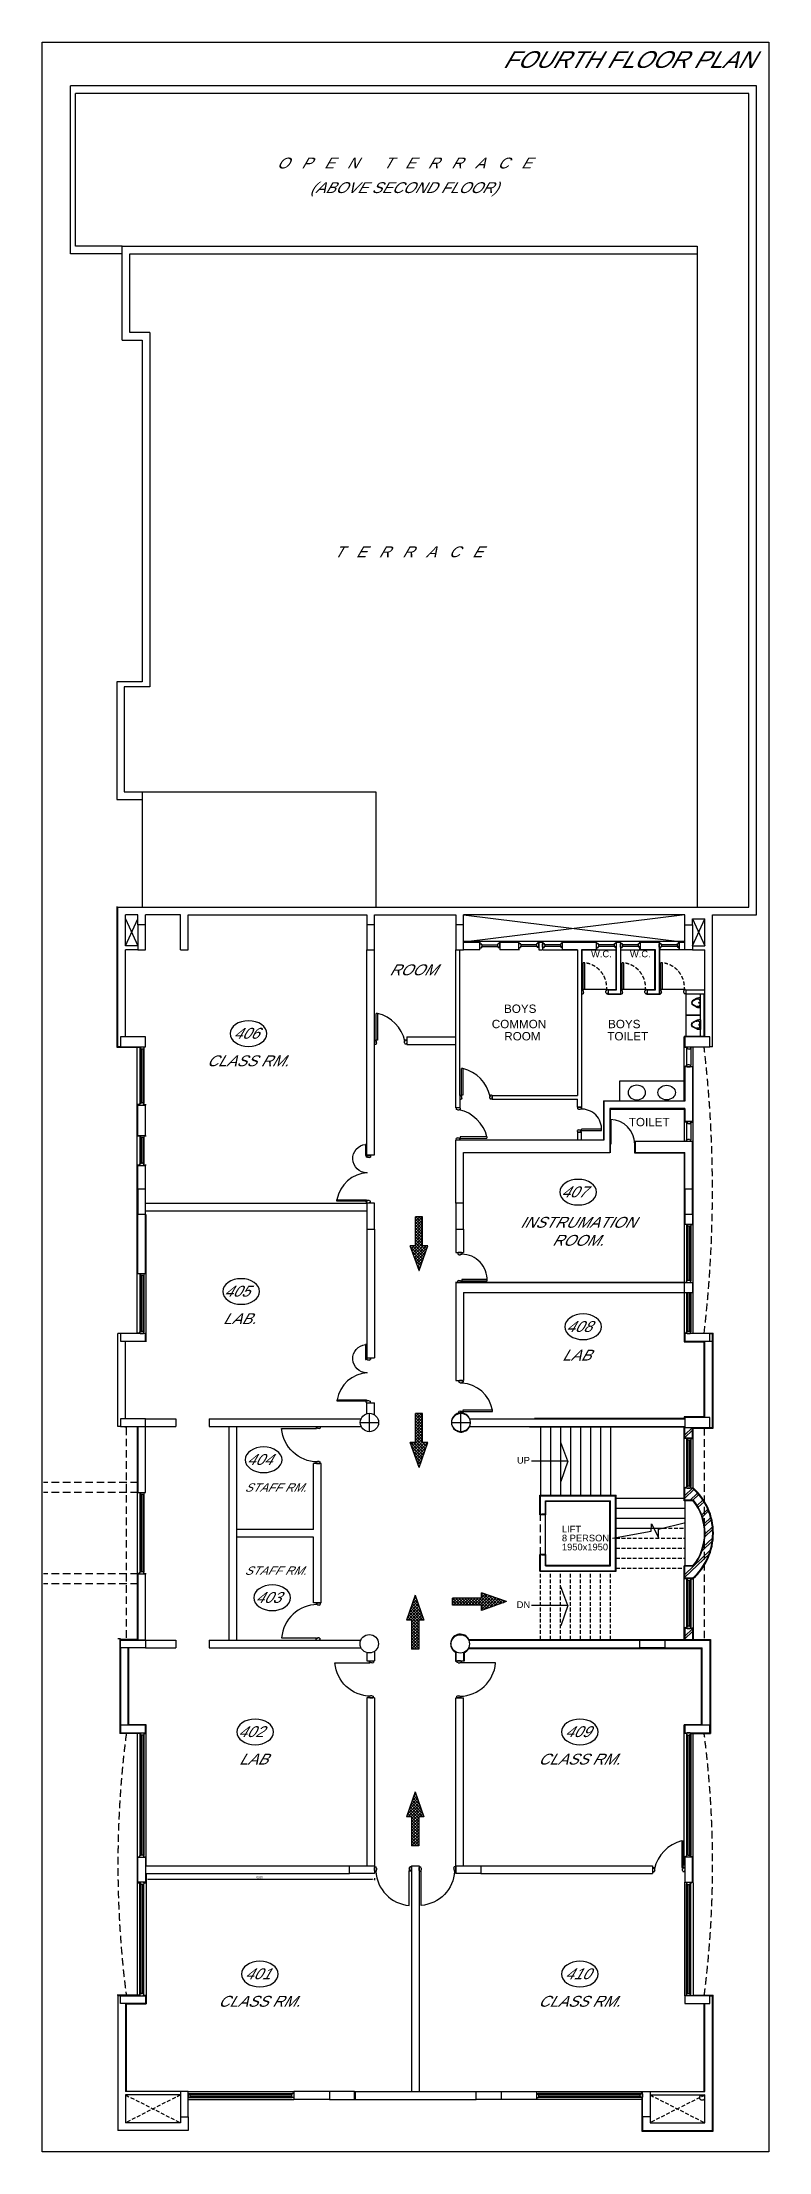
# Model space of a CAD drawing. Extents: x 681461 to 804584, y -183990 to -115925.
# Drawn here: x 782817 to 804584, y -183990 to -120786 of the extents above; entities that cross this region are included whole.
import ezdxf
from ezdxf.enums import TextEntityAlignment as Align

# ---------------------------------------------------------------- set-up
doc = ezdxf.new("R2010")
doc.units = 0
doc.header["$LTSCALE"] = 900
doc.header["$PDMODE"] = 34
doc.linetypes.add('HIDDEN', pattern=[0.375, 0.25, -0.125])
doc.linetypes.add('HIDDEN2', pattern=[0.1875, 0.125, -0.0625])
doc.layers.get('DEFPOINTS').update_dxf_attribs({"color": 3, "linetype": 'CONTINUOUS'})
for name, color, linetype in [('1', 7, 'CONTINUOUS'), ('CL', 8, 'CONTINUOUS'), ('COL', 6, 'CONTINUOUS'), ('D_R_FREAM', 16, 'CONTINUOUS'), ('DIM', 5, 'CONTINUOUS'), ('DOOR', 163, 'CONTINUOUS'), ('ELE', 50, 'CONTINUOUS'), ('FUR', 2, 'CONTINUOUS'), ('MISC', 7, 'CONTINUOUS'), ('PLA', 9, 'CONTINUOUS'), ('PLASTER_LINE', 8, 'CONTINUOUS'), ('TEXT', 2, 'CONTINUOUS'), ('WALL', 1, 'CONTINUOUS'), ('WIN', 4, 'CONTINUOUS')]:
    doc.layers.add(name, color=color, linetype=linetype)
doc.styles.add('ROMANS', font='arial.ttf')
doc.dimstyles.get("Standard").update_dxf_attribs({"dimtxt": 2.5, "dimasz": 2.5, "dimexe": 1.25, "dimexo": 0.625, "dimtad": 1, "dimcen": 2.5, "dimazin": 3, "dimtfac": 1, "dimtmove": 0, "dimatfit": 3})

msp = doc.modelspace()

# ---------------------------------------------------------------- texts
at = {"layer": 'COL', "color": 2, "style": 'ROMANS'}
for s, p in [('UP', (797233.266, -163272.407)), ('DN', (797233.266, -167597.407))]:
    msp.add_text(s, height=200, dxfattribs=at).set_placement(p, align=Align.MIDDLE)
at = {"layer": 'COL', "color": 7, "style": 'ROMANS'}
for s, p in [('8 PERSON', (798385.895, -165702.254)), ('LIFT', (798385.895, -165433.967))]:
    msp.add_text(s, height=200, dxfattribs=at).set_placement(p)
at = {"layer": 'COL', "color": 3, "style": 'ROMANS'}
msp.add_text('1950x1950', height=200, dxfattribs=at).set_placement((798385.895, -165970.508))
at = {"layer": 'TEXT', "color": 6, "style": 'ROMANS', "oblique": 30}
msp.add_text('FOURTH FLOOR PLAN', height=500, dxfattribs=at).set_placement((796609.574, -121556.038))
at = {"layer": 'TEXT', "color": 0, "style": 'ROMANS', "oblique": 30}
for s, height, p in [('O   P   E   N      T   E   R   R   A   C   E', 325, (793649.081, -124406.572)), ('(ABOVE SECOND FLOOR)', 325, (793649.081, -125183.572)), ('  T   E   R   R   A   C   E', 325, (793649.081, -136053.572)), ('ROOM', 325, (793920.181, -148577.665)), ('CLASS RM.', 325, (788969.181, -151303.665)), ('INSTRUMATION', 325, (798856.181, -156142.665)), ('ROOM.', 325, (798856.181, -156682.665)), ('  LAB.', 325, (788592.705, -159030.665)), ('LAB', 325, (798817.181, -160122.665)), ('STAFF RM.', 250, (789799.181, -164087.439)), ('STAFF RM.', 250, (789799.181, -166578.665)), ('  LAB', 325, (789012.181, -172225.665)), ('CLASS RM.', 325, (798898.181, -172225.665)), ('CLASS RM.', 325, (789309.181, -179480.665)), ('CLASS RM.', 325, (798898.181, -179480.665))]:
    msp.add_text(s, height=height, dxfattribs=at).set_placement(p, align=Align.MIDDLE)
at = {"layer": 'TEXT', "color": 7, "style": 'ROMANS'}
for p in [(799569.24, -148100.833), (800734.24, -148100.833)]:
    msp.add_text('W.C.', height=200, dxfattribs=at).set_placement(p, align=Align.MIDDLE)
at = {"layer": 'TEXT', "color": 0, "style": 'ROMANS'}
for s, p in [('BOYS', (797137.224, -149743.225)), ('COMMON ', (797148.224, -150201.225)), ('BOYS', (800254.224, -150201.225)), ('ROOM', (797202.624, -150567.174)), (' TOILET', (800308.624, -150567.174)), ('TOILET', (801001.311, -153138.763))]:
    msp.add_text(s, height=250, dxfattribs=at).set_placement(p, align=Align.MIDDLE)
at = {"layer": 'TEXT', "color": 4, "style": 'ROMANS', "oblique": 30}
for s, p in [('406', (788923.181, -150479.665)), ('407', (798740.181, -155230.665)), ('405', (788642.705, -158206.665)), ('408', (798888.181, -159264.665)), ('404', (789318.181, -163248.665)), ('403', (789576.181, -167382.665)), ('402', (789062.181, -171401.665)), ('409', (798852.181, -171401.665)), ('401', (789263.181, -178656.665)), ('410', (798852.181, -178656.665))]:
    msp.add_text(s, height=325, dxfattribs=at).set_placement(p, align=Align.MIDDLE)

# ---------------------------------------------------------------- blocks, each defined once
blk = doc.blocks.new('REDFRAME')
at = {"layer": '1', "linetype": 'BYBLOCK'}
for p, q in [((-95, 0), (-95, -15)), ((-95, 0), (0, 0)), ((0, 0), (0, -15)), ((-110, -15), (-110, -50)), ((-110, -15), (-95, -15)), ((-110, -15), (-110, -50)), ((-72, -50), (-110, -50)), ((-72, -50), (-72, -65)), ((-22, -65), (-72, -65)), ((-22, -65), (15, -50)), ((0, -15), (15, -15)), ((15, -15), (15, -50))]:
    blk.add_line(p, q, dxfattribs=at)
blk = doc.blocks.new('A$C271A56B4')
at = {"layer": '1'}
for p, q in [((166, 304), (41, 233)), ((166, 21), (41, 92)), ((146, 274), (49, 219)), ((146, 51), (49, 106)), ((240, 284), (186, 284)), ((240, 41), (186, 41)), ((292, 325), (246, 325)), ((292, 0), (246, 0)), ((305, 163), (248, 163)), ((280, 244), (280, 81)), ((305, 12), (305, 313))]:
    blk.add_line(p, q, dxfattribs=at)
blk.add_circle((264, 163), 16.2, dxfattribs=at)
for centre, radius, start, end in [((81, 163), 81.2, 119.55192, 240.44808), ((81, 163), 65, 119.55192, 240.44808), ((186, 203), 81.2, 90, 119.55192), ((186, 122), 81.2, 240.44808, 270), ((246, 163), 162, 90, 119.55192), ((246, 163), 162, 240.44808, 270), ((240, 244), 40.6, 0, 90), ((240, 81), 40.6, 270, 0), ((292, 313), 12.2, 360, 90), ((292, 12), 12.2, 270, 360)]:
    blk.add_arc(centre, radius, start, end, dxfattribs=at)
blk = doc.blocks.new('*D40')
at = {"layer": 'DEFPOINTS', "color": 0, "linetype": 'BYBLOCK'}
for p in [(785916, -175653), (792771, -175653), (792771, -175819)]:
    blk.add_point(p, dxfattribs=at)
at = {"layer": 'DOOR', "color": 0, "linetype": 'BYBLOCK'}
for p, q in [((785916, -175794), (785916, -175849)), ((792771, -175794), (792771, -175849))]:
    blk.add_line(p, q, dxfattribs=at)
at = {"layer": 'DOOR', "color": 3, "linetype": 'BYBLOCK'}
blk.add_line((785979, -175819), (792709, -175819), dxfattribs=at)
for points in [[(785979, -175809), (785979, -175829), (785916, -175819)], [(792709, -175809), (792709, -175829), (792771, -175819)]]:
    blk.add_solid(points, dxfattribs=at)
at = {"layer": 'DOOR', "color": 6, "linetype": 'CONTINUOUS', "style": 'ROMANS'}
blk.add_text('6855', height=62.5, dxfattribs=at).set_placement((789234, -175793))
blk = doc.blocks.new('*X95')
at = {"layer": 'DOOR', "color": 3, "linetype": 'CONTINUOUS'}
for p, q in [((793753, -173884), (794105, -173532)), ((793771, -173955), (794128, -173598)), ((794099, -174095), (793788, -173784)), ((793801, -173747), (794082, -173467)), ((794099, -174006), (793812, -173719)), ((794136, -173955), (793835, -173653)), ((793850, -173611), (794059, -173402)), ((794224, -173955), (793858, -173588)), ((793859, -173955), (794151, -173663)), ((794222, -173864), (793881, -173523)), ((793883, -174019), (794174, -173728)), ((793883, -174108), (794197, -173794)), ((793898, -173474), (794036, -173336)), ((794174, -173728), (793904, -173457)), ((794126, -173591), (793927, -173392)), ((793946, -173338), (794013, -173271)), ((794077, -173454), (793950, -173327)), ((794029, -173318), (793973, -173261)), ((793783, -173955), (793742, -173915)), ((793871, -173955), (793765, -173849)), ((794099, -174183), (793883, -173967)), ((793883, -174196), (794099, -173980)), ((794099, -174272), (793883, -174056)), ((793883, -174284), (794099, -174068)), ((794099, -174360), (793883, -174144)), ((793883, -174373), (794099, -174157)), ((794099, -174448), (793883, -174232)), ((793883, -174461), (794099, -174245)), ((794099, -174537), (793883, -174321)), ((793883, -174550), (794099, -174334)), ((794099, -174625), (793883, -174409)), ((793883, -174638), (794099, -174422)), ((794124, -173955), (794220, -173859)), ((794213, -173955), (794243, -173924)), ((794099, -174713), (793883, -174497)), ((793883, -174726), (794099, -174510)), ((794099, -174802), (793883, -174586)), ((793883, -174815), (794099, -174599)), ((794035, -174826), (793883, -174674)), ((793946, -174826), (793883, -174763)), ((793960, -174826), (794099, -174687)), ((794049, -174826), (794099, -174775))]:
    blk.add_line(p, q, dxfattribs=at)
blk = doc.blocks.new('*X96')
at = {"layer": 'DOOR', "color": 3, "linetype": 'CONTINUOUS'}
for p, q in [((793898, -167579), (794036, -167441)), ((793946, -167443), (794013, -167376)), ((794077, -167559), (793950, -167432)), ((794029, -167423), (793973, -167366)), ((793783, -168060), (793742, -168020)), ((793753, -167989), (794105, -167637)), ((793871, -168060), (793765, -167954)), ((793771, -168060), (794128, -167703)), ((794099, -168200), (793788, -167889)), ((793801, -167852), (794082, -167572)), ((794099, -168111), (793812, -167824)), ((794136, -168060), (793835, -167758)), ((793850, -167716), (794059, -167507)), ((794224, -168060), (793858, -167693)), ((793859, -168060), (794151, -167768)), ((794222, -167969), (793881, -167628)), ((793883, -168124), (794174, -167833)), ((793883, -168213), (794197, -167899)), ((794099, -168288), (793883, -168072)), ((793883, -168301), (794099, -168085)), ((794174, -167833), (793904, -167562)), ((794126, -167696), (793927, -167497)), ((794124, -168060), (794220, -167964)), ((794213, -168060), (794243, -168029)), ((794099, -168377), (793883, -168161)), ((793883, -168389), (794099, -168173)), ((794099, -168465), (793883, -168249)), ((793883, -168478), (794099, -168262)), ((794099, -168553), (793883, -168337)), ((793883, -168566), (794099, -168350)), ((794099, -168642), (793883, -168426)), ((793883, -168655), (794099, -168439)), ((794099, -168730), (793883, -168514)), ((793883, -168743), (794099, -168527)), ((794099, -168818), (793883, -168602)), ((793883, -168831), (794099, -168615)), ((794099, -168907), (793883, -168691)), ((793883, -168920), (794099, -168704)), ((794035, -168931), (793883, -168779)), ((793946, -168931), (793883, -168868)), ((793960, -168931), (794099, -168792)), ((794049, -168931), (794099, -168880))]:
    blk.add_line(p, q, dxfattribs=at)
blk = doc.blocks.new('*X97')
at = {"layer": 'DOOR', "color": 3, "linetype": 'CONTINUOUS'}
for p, q in [((795109, -167462), (795172, -167399)), ((795109, -167551), (795260, -167399)), ((795109, -167476), (795248, -167615)), ((795120, -167399), (795336, -167615)), ((795133, -167615), (795349, -167399)), ((795208, -167399), (795424, -167615)), ((795221, -167615), (795437, -167399)), ((795297, -167399), (795513, -167615)), ((795310, -167615), (795526, -167399)), ((795385, -167399), (795601, -167615)), ((795398, -167615), (795614, -167399)), ((795473, -167399), (795689, -167615)), ((795486, -167615), (795702, -167399)), ((795562, -167399), (795778, -167615)), ((795575, -167615), (795791, -167399)), ((795650, -167399), (795866, -167615)), ((795663, -167615), (795879, -167399)), ((795739, -167399), (795955, -167615)), ((795751, -167615), (795967, -167399)), ((795827, -167399), (796141, -167713)), ((795840, -167615), (796151, -167304)), ((795915, -167399), (796206, -167690)), ((795928, -167615), (796216, -167327)), ((795980, -167298), (796020, -167258)), ((795980, -167387), (796085, -167281)), ((795980, -167286), (796337, -167644)), ((795980, -167652), (796281, -167350)), ((795980, -167740), (796347, -167373)), ((795980, -167375), (796272, -167667)), ((796051, -167269), (796402, -167621)), ((796070, -167738), (796412, -167397)), ((796187, -167317), (796468, -167598)), ((796207, -167690), (796477, -167420)), ((796324, -167365), (796533, -167575)), ((796344, -167641), (796542, -167443)), ((796460, -167414), (796598, -167552)), ((796480, -167593), (796608, -167466)), ((796597, -167462), (796664, -167528)), ((796617, -167545), (796673, -167489)), ((795109, -167564), (795159, -167615)), ((795980, -167640), (796076, -167736)), ((795980, -167728), (796010, -167759))]:
    blk.add_line(p, q, dxfattribs=at)
blk = doc.blocks.new('*X100')
at = {"layer": 'DOOR', "color": 3, "linetype": 'CONTINUOUS'}
for p, q in [((793997, -156015), (794037, -155974)), ((793997, -156103), (794125, -155974)), ((793997, -156191), (794213, -155975)), ((794213, -156267), (793997, -156051)), ((793997, -156280), (794213, -156064)), ((794213, -156179), (794009, -155974)), ((794213, -156090), (794097, -155974)), ((794213, -156002), (794185, -155974)), ((793896, -156999), (794213, -156682)), ((794213, -156355), (793997, -156139)), ((793997, -156368), (794213, -156152)), ((794213, -156444), (793997, -156228)), ((793997, -156457), (794213, -156241)), ((794213, -156532), (793997, -156316)), ((793997, -156545), (794213, -156329)), ((794213, -156620), (793997, -156404)), ((793997, -156633), (794213, -156417)), ((794213, -156709), (793997, -156493)), ((793997, -156722), (794213, -156506)), ((794213, -156797), (793997, -156581)), ((793997, -156810), (794213, -156594)), ((794317, -156990), (793997, -156670)), ((793850, -156869), (793873, -156845)), ((794224, -157251), (793854, -156881)), ((793873, -156934), (793961, -156845)), ((794201, -157316), (793902, -157017)), ((794248, -157186), (793907, -156845)), ((793919, -157065), (794213, -156771)), ((793942, -157130), (794226, -156845)), ((794178, -157382), (793951, -157154)), ((793965, -157195), (794315, -156845)), ((793988, -157261), (794348, -156900)), ((794271, -157120), (793996, -156845)), ((794294, -157055), (793997, -156758)), ((794155, -157447), (793999, -157290)), ((794011, -157326), (794300, -157037)), ((794034, -157391), (794252, -157174)), ((794057, -157457), (794204, -157310)), ((794340, -156924), (794261, -156845)), ((794363, -156859), (794349, -156845)), ((794132, -157512), (794047, -157427)), ((794080, -157522), (794155, -157447)), ((794109, -157578), (794095, -157564)), ((794103, -157587), (794107, -157584))]:
    blk.add_line(p, q, dxfattribs=at)
blk = doc.blocks.new('*X101')
at = {"layer": 'DOOR', "color": 3, "linetype": 'CONTINUOUS'}
for p, q in [((793997, -161875), (794002, -161869)), ((793997, -161964), (794091, -161869)), ((793997, -162052), (794179, -161869)), ((794213, -162128), (793997, -161912)), ((793997, -162140), (794213, -161924)), ((794213, -162216), (793997, -162000)), ((793997, -162229), (794213, -162013)), ((794213, -162304), (793997, -162088)), ((793997, -162317), (794213, -162101)), ((794213, -162393), (793997, -162177)), ((793997, -162406), (794213, -162190)), ((794213, -162481), (793997, -162265)), ((793997, -162494), (794213, -162278)), ((794213, -162570), (793997, -162354)), ((793997, -162582), (794213, -162366)), ((794213, -162039), (794043, -161869)), ((794213, -161951), (794131, -161869)), ((794233, -163121), (793853, -162740)), ((793864, -162804), (793927, -162740)), ((794210, -163186), (793884, -162859)), ((793887, -162869), (794213, -162543)), ((793910, -162934), (794213, -162632)), ((794187, -163251), (793932, -162996)), ((793933, -162999), (794213, -162720)), ((794257, -163055), (793942, -162740)), ((793956, -163065), (794280, -162740)), ((793979, -163130), (794367, -162742)), ((794213, -162658), (793997, -162442)), ((793997, -162671), (794213, -162455)), ((794326, -162859), (793997, -162530)), ((794303, -162925), (793997, -162619)), ((794280, -162990), (793997, -162707)), ((794002, -163195), (794319, -162879)), ((794025, -163261), (794271, -163016)), ((794349, -162794), (794295, -162740)), ((794164, -163317), (793980, -163132)), ((794141, -163382), (794028, -163269)), ((794048, -163326), (794222, -163152)), ((794071, -163391), (794174, -163289)), ((794118, -163447), (794076, -163406)), ((794095, -163457), (794126, -163425))]:
    blk.add_line(p, q, dxfattribs=at)

# ---------------------------------------------------------------- dimensions: what is measured, and where the dimension line sits
at = {"layer": 'DOOR', "color": 222, "linetype": 'BYBLOCK'}
dim = msp.add_linear_dim(base=(792771.147, -175818.95), p1=(785916.147, -175652.944), p2=(792771.147, -175652.944), dimstyle='Standard', dxfattribs=at)
dim.commit()
dim.dimension.update_dxf_attribs({"geometry": '*D40', "text_midpoint": (789343.647, -175762.039)})

# ---------------------------------------------------------------- linework, layer by layer
at = {"layer": 'CL'}
for p, q in [((801901.146, -147977.724), (801301.146, -147977.724)), ((801316.146, -147910.224), (801316.146, -147992.724))]:
    msp.add_line(p, q, dxfattribs=at)
at = {"layer": 'COL', "color": 6}
for points in [[(802066.146, -147227.724), (802296.146, -147227.724), (802296.146, -147977.724), (802066.146, -147977.724)], [(785686.147, -175162.944), (785916.147, -175162.944), (785916.147, -175912.944), (785686.147, -175912.944)], [(792021.147, -175422.944), (792771.147, -175422.944), (792771.147, -175652.944), (792021.147, -175652.944)], [(795211.146, -175422.944), (795961.146, -175422.944), (795961.146, -175652.944), (795211.146, -175652.944)]]:
    msp.add_lwpolyline(points, close=True, dxfattribs=at)
at = {"layer": 'COL'}
for points in [[(785166.146, -168657.724), (785916.146, -168657.724), (785916.146, -168887.724), (785166.146, -168887.724)], [(800716.147, -168658.163), (801466.147, -168658.163), (801466.147, -168887.724), (800716.147, -168887.724)], [(785166.146, -171437.944), (785916.146, -171437.944), (785916.146, -171207.944), (785166.146, -171207.944)], [(802066.146, -171437.944), (802816.146, -171437.944), (802816.146, -171207.944), (802066.146, -171207.944)], [(802296.146, -175912.944), (802296.146, -175162.944), (802066.146, -175162.944), (802066.146, -175912.944)], [(787186.147, -182937.944), (787186.147, -182187.944), (786956.147, -182187.944), (786956.147, -182937.944)], [(791422.666, -182187.944), (791422.666, -182417.944), (792172.666, -182417.944), (792172.666, -182187.944)], [(796562.666, -182187.944), (796562.666, -182417.944), (795812.666, -182417.944), (795812.666, -182187.944)], [(800796.147, -182187.735), (801026.147, -182187.735), (801026.147, -182939.729), (800796.147, -182939.729)]]:
    msp.add_lwpolyline(points, close=True, dxfattribs=at)
for centre in [(792614.524, -168769.725), (795341.471, -168772.944)]:
    msp.add_circle(centre, 275, dxfattribs=at)
at = {"layer": 'D_R_FREAM', "color": 16, "linetype": 'BYBLOCK'}
for p, q in [((802118.646, -150902.725), (802118.646, -150937.725)), ((802118.646, -150902.725), (802118.646, -150937.725)), ((802118.646, -150902.725), (802118.646, -150937.725)), ((802118.646, -150902.725), (802118.646, -150937.725)), ((802118.646, -150902.725), (802133.646, -150902.725)), ((802118.646, -150902.725), (802133.646, -150902.725)), ((802156.646, -150937.725), (802118.646, -150937.725)), ((802156.646, -150937.725), (802118.646, -150937.725)), ((802133.646, -150887.725), (802228.646, -150887.725)), ((802133.646, -150887.725), (802228.646, -150887.725)), ((802133.646, -150887.725), (802133.646, -150902.725)), ((802133.646, -150887.725), (802133.646, -150902.725)), ((802156.646, -150937.725), (802156.646, -150952.725)), ((802156.646, -150937.725), (802156.646, -150952.725)), ((802206.646, -150952.725), (802156.646, -150952.725)), ((802206.646, -150952.725), (802156.646, -150952.725)), ((802206.646, -150952.725), (802243.646, -150937.725)), ((802206.646, -150952.725), (802243.646, -150937.725)), ((802228.646, -150887.725), (802228.646, -150902.725)), ((802228.646, -150887.725), (802228.646, -150902.725)), ((802228.646, -150902.725), (802243.646, -150902.725)), ((802228.646, -150902.725), (802243.646, -150902.725)), ((802243.646, -150902.725), (802243.646, -150937.725)), ((802243.646, -150902.725), (802243.646, -150937.725)), ((802156.646, -151437.725), (802118.646, -151437.725)), ((802118.646, -151472.725), (802118.646, -151437.725)), ((802118.646, -151472.725), (802118.646, -151437.725)), ((802118.646, -151472.725), (802133.646, -151472.725)), ((802133.646, -151487.725), (802133.646, -151472.725)), ((802133.646, -151487.725), (802228.646, -151487.725)), ((802206.646, -151422.725), (802156.646, -151422.725)), ((802156.646, -151437.725), (802156.646, -151422.725)), ((802206.646, -151422.725), (802243.646, -151437.725)), ((802228.646, -151472.725), (802243.646, -151472.725)), ((802228.646, -151487.725), (802228.646, -151472.725)), ((802243.646, -151472.725), (802243.646, -151437.725)), ((802118.646, -153140.724), (802118.646, -153175.724)), ((802118.646, -153140.724), (802118.646, -153175.724)), ((802118.646, -153140.724), (802133.646, -153140.724)), ((802156.646, -153175.724), (802118.646, -153175.724)), ((802133.646, -153125.724), (802133.646, -153140.724)), ((802133.646, -153125.724), (802228.646, -153125.724)), ((802156.646, -153175.724), (802156.646, -153190.724)), ((802206.646, -153190.724), (802156.646, -153190.724)), ((802206.646, -153190.724), (802243.646, -153175.724)), ((802228.646, -153125.724), (802228.646, -153140.724)), ((802228.646, -153140.724), (802243.646, -153140.724)), ((802243.646, -153140.724), (802243.646, -153175.724)), ((802118.646, -153710.724), (802118.646, -153675.724)), ((802118.646, -153710.724), (802118.646, -153675.724)), ((802156.646, -153675.724), (802118.646, -153675.724)), ((802118.646, -153710.724), (802133.646, -153710.724)), ((802133.646, -153725.724), (802133.646, -153710.724)), ((802206.646, -153660.724), (802156.646, -153660.724)), ((802156.646, -153675.724), (802156.646, -153660.724)), ((802206.646, -153660.724), (802243.646, -153675.724)), ((802228.646, -153710.724), (802243.646, -153710.724)), ((802228.646, -153725.724), (802228.646, -153710.724)), ((802243.646, -153710.724), (802243.646, -153675.724))]:
    msp.add_line(p, q, dxfattribs=at)
at = {"layer": 'DIM'}
msp.add_circle((802583.444, -182368.868), 75, dxfattribs=at)
at = {"layer": 'DOOR', "color": 7}
for p, q in [((785086.147, -150887.725), (785086.147, -146702.724)), ((785086.147, -146702.724), (785816.146, -146702.724)), ((785086.147, -146702.724), (795211.146, -146702.724)), ((785316.147, -147862.724), (785316.147, -146932.724)), ((785686.146, -146932.724), (785316.147, -146932.724)), ((785686.146, -147227.724), (785686.146, -146932.724)), ((785916.146, -147227.724), (785916.146, -146932.724)), ((786956.147, -146932.724), (785916.146, -146932.724)), ((786956.147, -147977.724), (786956.147, -146932.724)), ((787186.147, -146932.724), (792541.146, -146932.724)), ((787186.147, -147977.724), (787186.147, -146932.724)), ((792541.146, -146932.724), (792541.146, -147227.724)), ((792771.146, -147227.724), (792771.146, -146932.724)), ((792771.146, -146932.724), (795211.146, -146932.724)), ((795211.146, -146702.724), (802439.722, -146702.724)), ((795211.146, -146932.724), (795211.146, -147227.724)), ((802066.146, -146927.724), (795441.146, -146927.724)), ((795441.146, -147227.724), (795441.146, -146927.724)), ((802066.146, -147227.724), (802066.146, -146927.724)), ((802296.146, -147047.725), (802665.764, -147047.725)), ((802296.146, -147227.724), (802296.146, -147047.725)), ((802665.764, -147862.724), (802665.764, -147047.725)), ((802895.764, -150887.725), (802895.764, -146932.724)), ((785686.146, -147862.724), (785316.147, -147862.724)), ((795926.146, -147747.724), (795441.146, -147747.724)), ((795441.146, -147747.724), (795926.146, -147747.724)), ((795926.146, -147977.724), (795926.146, -147747.724)), ((796526.146, -147747.724), (796526.146, -147977.724)), ((796526.146, -147747.724), (797091.146, -147747.724)), ((797091.146, -147977.724), (797091.146, -147747.724)), ((797691.146, -147747.724), (797806.146, -147747.724)), ((797691.146, -147747.724), (797691.146, -147977.724)), ((797806.146, -147747.724), (797806.146, -147977.724)), ((798406.146, -147977.724), (798406.146, -147747.724)), ((798406.146, -147747.724), (799421.146, -147747.724)), ((799421.146, -147977.724), (799421.146, -147747.724)), ((800021.146, -149177.54), (800021.146, -147747.724)), ((800136.146, -147747.724), (800136.146, -149292.54)), ((800736.146, -147977.724), (800736.146, -147747.724)), ((800736.146, -147747.724), (801301.146, -147747.724)), ((801301.146, -147747.724), (801301.146, -149292.54)), ((801901.146, -147747.724), (801901.146, -147977.724)), ((802296.146, -147862.724), (802665.764, -147862.724)), ((785316.147, -150587.725), (785316.147, -147977.724)), ((785686.146, -147977.724), (785316.147, -147977.724)), ((786956.147, -147977.724), (787186.147, -147977.724)), ((792541.146, -150587.725), (792541.146, -147977.724)), ((792771.146, -150817.725), (792771.146, -147977.724)), ((795211.146, -152338.724), (795211.146, -147977.724)), ((795326.146, -152338.724), (795326.146, -147977.724)), ((795926.146, -147977.724), (795441.146, -147977.724)), ((797091.146, -147977.724), (796526.146, -147977.724)), ((797691.146, -147977.724), (797806.146, -147977.724)), ((798856.146, -147977.724), (798406.146, -147977.724)), ((798856.146, -147977.724), (798856.146, -152338.724)), ((798971.146, -147977.724), (798971.146, -152453.724)), ((799421.146, -147977.724), (798971.146, -147977.724)), ((801186.146, -147977.724), (800736.146, -147977.724)), ((801186.146, -149177.54), (801186.146, -147977.724)), ((802066.146, -147977.724), (801901.146, -147977.724)), ((802296.146, -147977.724), (802665.764, -147977.724)), ((802296.146, -147977.724), (802665.764, -147977.724)), ((802665.764, -150587.725), (802665.764, -147977.724)), ((799771.146, -149177.54), (800021.146, -149177.54)), ((799771.146, -149292.54), (800136.146, -149292.54)), ((800936.146, -149177.54), (801186.146, -149177.54)), ((800936.146, -149177.54), (800936.146, -149292.725)), ((800936.146, -149292.54), (801301.146, -149292.54)), ((802101.146, -149177.54), (802665.764, -149177.54)), ((802101.146, -149292.54), (802665.764, -149292.54)), ((785166.146, -150887.725), (785086.147, -150887.725)), ((792541.146, -154122.724), (792541.146, -150587.725)), ((792771.146, -154122.724), (792771.146, -150587.725)), ((792771.92, -150623.325), (792771.146, -150623.325)), ((793737.146, -150587.725), (795211.146, -150587.725)), ((793737.146, -150587.725), (793737.146, -150817.725)), ((793737.146, -150817.725), (795211.146, -150817.725)), ((802895.764, -150887.725), (802816.146, -150887.725)), ((802296.146, -151487.725), (802066.146, -151487.725)), ((802066.146, -151487.725), (802066.146, -151610.724)), ((802066.146, -151559.748), (802066.146, -152517.725)), ((802066.146, -151610.724), (802066.146, -151625.724)), ((802296.146, -151487.725), (802296.146, -153125.724)), ((785686.146, -153537.414), (785686.146, -152627.725)), ((785686.146, -152627.725), (785916.146, -152627.725)), ((785686.146, -152627.725), (785916.146, -152627.725)), ((785916.146, -153537.414), (785916.146, -152627.725)), ((795211.146, -152711.725), (795211.146, -152338.724)), ((795326.146, -152338.724), (795326.146, -152711.725)), ((796292.146, -152338.724), (798856.146, -152338.724)), ((796292.146, -152453.724), (798852.67, -152453.724)), ((798852.67, -152690.725), (798852.67, -152453.724)), ((798852.67, -152690.725), (798971.146, -152690.725)), ((798971.146, -152453.724), (798971.146, -152690.725)), ((799646.146, -152517.725), (799646.146, -153677.725)), ((802066.146, -152517.725), (799646.146, -152517.725)), ((802066.146, -152735.724), (799826.146, -152735.724)), ((799826.146, -152735.724), (799826.146, -154047.724)), ((802066.146, -152735.724), (802066.146, -153125.724)), ((785686.146, -153537.414), (785916.146, -153537.414)), ((798852.67, -153440.725), (798971.146, -153440.725)), ((798852.67, -153440.725), (798852.67, -153677.725)), ((798971.146, -153677.725), (798971.146, -153440.725)), ((802296.146, -153125.724), (802066.146, -153125.724)), ((795211.146, -155572.724), (795211.146, -153677.725)), ((797716.146, -153677.725), (795211.146, -153677.725)), ((795441.146, -155572.724), (795441.146, -154047.724)), ((795441.146, -154047.724), (799826.146, -154047.724)), ((799646.146, -153677.725), (797716.146, -153677.725)), ((802296.146, -153725.724), (800576.146, -153725.724)), ((800576.146, -153725.724), (800576.146, -154047.724)), ((800576.146, -154047.724), (802066.146, -154047.724)), ((802066.146, -155144.725), (802066.146, -154047.724)), ((802296.146, -155144.725), (802296.146, -153725.724)), ((785686.146, -155144.725), (785686.146, -154437.789)), ((785686.146, -154437.789), (785916.146, -154437.789)), ((785916.146, -155144.725), (785916.146, -154437.789)), ((785686.146, -157674.975), (785686.146, -155894.725)), ((785916.146, -155572.724), (792541.146, -155572.724)), ((785916.146, -155802.724), (792543.908, -155802.724)), ((785916.146, -157147.724), (785916.146, -155894.725)), ((802066.146, -155894.725), (802066.146, -156197.724)), ((802296.146, -155894.725), (802296.146, -156197.724)), ((792541.146, -156347.724), (792541.146, -160205.289)), ((792771.146, -156347.724), (792771.146, -160205.289)), ((795211.146, -156347.724), (795211.146, -157047.724)), ((795441.146, -156347.724), (795441.146, -157047.724)), ((802066.146, -156197.724), (802296.146, -156197.724)), ((785916.146, -157674.975), (785916.146, -157042.667)), ((795211.146, -157047.724), (795441.146, -157047.724)), ((785686.146, -157674.975), (785916.146, -157674.975)), ((795211.146, -157947.724), (802296.146, -157947.724)), ((795211.146, -157947.724), (795211.146, -160884.725)), ((795441.146, -158247.724), (797431.146, -158247.724)), ((795441.146, -158247.724), (795441.146, -160884.725)), ((797431.146, -158247.724), (802296.146, -158247.724)), ((785086.147, -162257.724), (785086.147, -159474.725)), ((785316.147, -162027.724), (785316.147, -159704.725)), ((802665.764, -161989.725), (802665.764, -159704.725)), ((802895.764, -162289.725), (802895.764, -159474.725)), ((792541.146, -160205.289), (792771.146, -160205.289)), ((795211.146, -160884.725), (795441.146, -160884.725)), ((792541.146, -161555.289), (792771.146, -161555.289)), ((792541.146, -161889.925), (792541.146, -161555.289)), ((792771.146, -161889.925), (792771.146, -161555.289)), ((785686.147, -162257.724), (785686.147, -164234.725)), ((785916.146, -162027.724), (786816.146, -162027.724)), ((785916.146, -162257.724), (786816.146, -162257.724)), ((785916.146, -164234.725), (785916.146, -162257.724)), ((786816.146, -162027.724), (786816.146, -162257.724)), ((787816.146, -162027.724), (792369.987, -162027.724)), ((787816.146, -162027.724), (787816.146, -162257.724)), ((787816.146, -162257.724), (792372.749, -162257.724)), ((788416.146, -168657.724), (788416.146, -162257.724)), ((788646.146, -168657.724), (788646.146, -162257.724)), ((795622.531, -162257.724), (802066.146, -162257.724)), ((795625.157, -162027.724), (802066.146, -162027.724)), ((790946.146, -165342.724), (790946.146, -163372.383)), ((791176.146, -163372.383), (790946.146, -163372.383)), ((791176.146, -167543.066), (791176.146, -163372.383)), ((785686.147, -164234.725), (785916.146, -164234.725)), ((790946.146, -165342.724), (788646.146, -165342.724)), ((790946.146, -165572.724), (788646.146, -165572.724)), ((790946.146, -167543.066), (790946.146, -165572.724)), ((785686.147, -166674.725), (785686.147, -168657.724)), ((785686.147, -166674.725), (785916.146, -166674.725)), ((785916.146, -168657.724), (785916.146, -166674.725)), ((791176.146, -167543.066), (790946.146, -167543.066)), ((785916.146, -168657.724), (786816.146, -168657.724)), ((786816.146, -168657.724), (786816.146, -168887.724)), ((787816.146, -168657.724), (792363.365, -168657.724)), ((787816.146, -168657.724), (787816.146, -168887.724)), ((795591.17, -168657.724), (800716.147, -168657.724)), ((801466.147, -168657.724), (802066.146, -168657.724)), ((802029.017, -168657.724), (802816.147, -168657.724)), ((802816.147, -168657.724), (802816.147, -171207.944)), ((785166.146, -168887.724), (785166.146, -171207.944)), ((785396.146, -171207.944), (785396.146, -168887.724)), ((785916.146, -168887.724), (786816.146, -168887.724)), ((787816.146, -168887.724), (792366.127, -168887.724)), ((792541.146, -169034.754), (792541.146, -169276.729)), ((792541.146, -169276.729), (792771.146, -169276.729)), ((792771.146, -168995.766), (792771.146, -169276.729)), ((795211.146, -169276.729), (795441.146, -169276.729)), ((795211.147, -169015.102), (795211.147, -169276.729)), ((795441.147, -169029.244), (795441.147, -169276.729)), ((795591.372, -168887.724), (800716.147, -168887.724)), ((801466.147, -168887.724), (802586.148, -168887.724)), ((802586.148, -171207.944), (802586.148, -168887.724)), ((792541.147, -170391.388), (792541.147, -175422.944)), ((792771.147, -170391.388), (792541.147, -170391.388)), ((792771.147, -170391.388), (792771.147, -175422.944)), ((795211.147, -175422.944), (795211.147, -170391.388)), ((795211.147, -170391.388), (795441.147, -170391.388)), ((795441.147, -175422.944), (795441.147, -170391.388)), ((785916.147, -175422.944), (792021.147, -175422.944)), ((785916.147, -175652.944), (792021.147, -175652.944)), ((792771.147, -175422.943), (792771.147, -175652.943)), ((793876.147, -175422.944), (793876.147, -182187.944)), ((793876.147, -175422.944), (794106.147, -175422.944)), ((794106.147, -175422.944), (794106.147, -182187.944)), ((795211.146, -175422.943), (795211.146, -175652.943)), ((795961.146, -175422.944), (801100.146, -175422.944)), ((795961.146, -175652.944), (801100.146, -175652.944)), ((801100.146, -175422.944), (801100.146, -175652.944)), ((802065.372, -175417.319), (802066.146, -175417.319)), ((785086.146, -179312.944), (785086.146, -183347.944)), ((802896.146, -183347.944), (802896.146, -179312.944)), ((785316.146, -179542.944), (785316.146, -182187.944)), ((802666.146, -182187.944), (802666.146, -179542.944)), ((786956.147, -182187.944), (785316.146, -182187.944)), ((785316.146, -182287.944), (785316.146, -183117.944)), ((786956.147, -182287.944), (785316.146, -182287.944)), ((790356.147, -182187.944), (790356.147, -182417.944)), ((791422.666, -182187.944), (790356.147, -182187.944)), ((791422.666, -182417.944), (790356.147, -182417.944)), ((792172.666, -182187.944), (795812.666, -182187.944)), ((792172.666, -182417.944), (795812.666, -182417.944)), ((796562.666, -182187.944), (797626.147, -182187.825)), ((796562.666, -182417.724), (797626.147, -182417.724)), ((797626.147, -182187.825), (797626.147, -182417.944)), ((801026.147, -182187.944), (802666.147, -182187.944)), ((801026.147, -182287.944), (802666.146, -182287.944)), ((802666.146, -183117.944), (802666.146, -182287.944)), ((786956.147, -183117.944), (785316.146, -183117.944)), ((786956.147, -182937.944), (786956.147, -183117.944)), ((787186.147, -182937.944), (787186.147, -183347.944)), ((800796.147, -182939.729), (800796.147, -183347.944)), ((801026.147, -182939.729), (801026.147, -183117.944)), ((801026.147, -183117.944), (802666.146, -183117.944)), ((787186.147, -183347.944), (785086.146, -183347.944)), ((800796.147, -183347.944), (802896.146, -183347.944))]:
    msp.add_line(p, q, dxfattribs=at)
at = {"layer": 'DOOR'}
for p, q in [((799022.32, -149169.124), (799023.405, -148369.124)), ((799063.988, -148369.124), (799023.405, -148369.124)), ((799063.988, -148369.124), (799062.903, -149169.124)), ((800187.32, -149169.124), (800188.405, -148369.124)), ((800228.988, -148369.124), (800188.405, -148369.124)), ((800228.988, -148369.124), (800227.903, -149169.124)), ((801352.32, -149169.124), (801353.405, -148369.124)), ((801393.988, -148369.124), (801353.405, -148369.124)), ((801393.988, -148369.124), (801392.903, -149169.124)), ((799062.903, -149169.124), (799022.32, -149169.124)), ((800227.903, -149169.124), (800187.32, -149169.124)), ((801392.903, -149169.124), (801352.32, -149169.124)), ((792862.903, -150682.85), (792822.32, -150682.85)), ((795417.903, -152333.85), (795377.32, -152333.85)), ((795339.746, -153585.968), (795339.746, -153626.551)), ((801974.39, -175476.844), (802014.972, -175476.844))]:
    msp.add_line(p, q, dxfattribs=at)
at = {"layer": 'DOOR', "color": 222, "linetype": 'BYBLOCK'}
for p, q in [((800111.146, -151917.725), (800111.146, -152502.909)), ((795326.146, -152711.725), (795211.146, -152711.725)), ((796292.146, -152453.724), (796292.146, -152338.724))]:
    msp.add_line(p, q, dxfattribs=at)
at = {"layer": 'DOOR', "color": 1}
for p, q in [((799841.885, -153802.534), (799841.885, -153058.542)), ((799862.148, -153802.507), (799862.148, -153059.363))]:
    msp.add_line(p, q, dxfattribs=at)
at = {"layer": 'DOOR', "color": 4, "linetype": 'BYBLOCK'}
for p, q in [((792541.146, -154122.724), (792771.146, -154122.724)), ((802296.146, -157947.724), (802296.146, -158247.724)), ((792346.146, -162139.725), (792896.146, -162139.725)), ((792621.146, -162414.725), (792621.146, -161864.725)), ((795086.146, -162139.725), (795636.146, -162139.725)), ((795361.146, -162414.725), (795361.146, -161864.725))]:
    msp.add_line(p, q, dxfattribs=at)
at = {"layer": 'DOOR', "color": 3, "linetype": 'BYBLOCK'}
for p, q in [((793996.657, -156845.498), (793996.657, -155974.498)), ((794212.657, -155974.498), (793996.657, -155974.498)), ((794212.657, -156845.498), (794212.657, -155974.498)), ((794104.657, -157590.498), (793841.657, -156845.498)), ((793996.657, -156845.498), (793841.657, -156845.498)), ((794104.657, -157590.498), (794367.657, -156845.498)), ((794367.657, -156845.498), (794212.657, -156845.498)), ((793996.657, -162740.498), (793996.657, -161869.498)), ((794212.657, -161869.498), (793996.657, -161869.498)), ((794212.657, -162740.498), (794212.657, -161869.498)), ((794104.657, -163485.498), (793841.657, -162740.498)), ((793996.657, -162740.498), (793841.657, -162740.498)), ((794104.657, -163485.498), (794367.657, -162740.498)), ((794367.657, -162740.498), (794212.657, -162740.498)), ((793991.147, -167314.95), (793728.147, -168059.95)), ((793991.147, -167314.95), (794254.147, -168059.95)), ((795979.657, -167398.95), (795108.657, -167398.95)), ((795108.657, -167614.95), (795108.657, -167398.95)), ((796724.657, -167506.95), (795979.657, -167243.95)), ((795979.657, -167398.95), (795979.657, -167243.95)), ((793883.147, -168059.95), (793728.147, -168059.95)), ((793883.147, -168059.95), (793883.147, -168930.95)), ((794254.147, -168059.95), (794099.147, -168059.95)), ((794099.147, -168059.95), (794099.147, -168930.95)), ((795979.657, -167614.95), (795108.657, -167614.95)), ((796724.657, -167506.95), (795979.657, -167769.95)), ((795979.657, -167769.95), (795979.657, -167614.95)), ((794099.147, -168930.95), (793883.147, -168930.95)), ((793991.147, -173209.95), (793728.147, -173954.95)), ((793991.147, -173209.95), (794254.147, -173954.95)), ((793883.147, -173954.95), (793728.147, -173954.95)), ((793883.147, -173954.95), (793883.147, -174825.95)), ((794254.147, -173954.95), (794099.147, -173954.95)), ((794099.147, -173954.95), (794099.147, -174825.95)), ((794099.147, -174825.95), (793883.147, -174825.95))]:
    msp.add_line(p, q, dxfattribs=at)
at = {"layer": 'DOOR', "color": 222, "linetype": 'BYBLOCK'}
msp.add_lwpolyline([(782816.657, -120785.896), (804583.657, -120785.896), (804583.657, -183989.95), (782816.657, -183989.95)], close=True, dxfattribs=at)
at = {"layer": 'DOOR', "color": 4, "linetype": 'BYBLOCK'}
for points in [[(788445.657, -150487.95), (788456.244, -150562.865), (788487.599, -150634.901), (788538.517, -150701.289), (788607.041, -150759.479), (788690.537, -150807.235), (788785.798, -150842.72), (788889.162, -150864.572), (788996.657, -150871.95), (789104.151, -150864.572), (789207.515, -150842.72), (789302.776, -150807.235), (789386.273, -150759.479), (789454.796, -150701.289), (789505.714, -150634.901), (789537.069, -150562.865), (789547.657, -150487.95), (789537.069, -150413.036), (789505.714, -150341), (789454.796, -150274.611), (789386.273, -150216.421), (789302.776, -150168.666), (789207.515, -150133.181), (789104.151, -150111.329), (788996.657, -150103.95), (788889.162, -150111.329), (788785.798, -150133.181), (788690.537, -150168.666), (788607.041, -150216.421), (788538.517, -150274.611), (788487.599, -150341), (788456.244, -150413.036)], [(800629.481, -152037.001), (800578.27, -152041.189), (800529.027, -152053.595), (800483.645, -152073.741), (800443.866, -152100.854), (800411.221, -152133.89), (800386.964, -152171.58), (800372.026, -152212.477), (800366.982, -152255.008), (800372.026, -152297.54), (800386.964, -152338.436), (800411.221, -152376.127), (800443.866, -152409.163), (800483.645, -152436.275), (800529.027, -152456.422), (800578.27, -152468.827), (800629.481, -152473.016), (800680.692, -152468.827), (800729.935, -152456.422), (800775.318, -152436.275), (800815.096, -152409.163), (800847.741, -152376.127), (800871.998, -152338.436), (800886.936, -152297.54), (800891.98, -152255.008), (800886.936, -152212.477), (800871.998, -152171.58), (800847.741, -152133.89), (800815.096, -152100.854), (800775.318, -152073.741), (800729.935, -152053.595), (800680.692, -152041.189)], [(801522.811, -152037.001), (801574.022, -152041.189), (801623.265, -152053.595), (801668.648, -152073.741), (801708.426, -152100.854), (801741.071, -152133.89), (801765.328, -152171.58), (801780.266, -152212.477), (801785.31, -152255.008), (801780.266, -152297.54), (801765.328, -152338.436), (801741.071, -152376.127), (801708.426, -152409.163), (801668.648, -152436.275), (801623.265, -152456.422), (801574.022, -152468.827), (801522.811, -152473.016), (801471.6, -152468.827), (801422.357, -152456.422), (801376.975, -152436.275), (801337.197, -152409.163), (801304.552, -152376.127), (801280.294, -152338.436), (801265.356, -152297.54), (801260.313, -152255.008), (801265.356, -152212.477), (801280.294, -152171.58), (801304.552, -152133.89), (801337.197, -152100.854), (801376.975, -152073.741), (801422.357, -152053.595), (801471.6, -152041.189)], [(798321.657, -155238.95), (798332.244, -155313.865), (798363.599, -155385.901), (798414.517, -155452.289), (798483.041, -155510.479), (798566.537, -155558.235), (798661.798, -155593.72), (798765.162, -155615.572), (798872.657, -155622.95), (798980.151, -155615.572), (799083.515, -155593.72), (799178.776, -155558.235), (799262.273, -155510.479), (799330.796, -155452.289), (799381.714, -155385.901), (799413.069, -155313.865), (799423.657, -155238.95), (799413.069, -155164.036), (799381.714, -155092), (799330.796, -155025.611), (799262.273, -154967.421), (799178.776, -154919.666), (799083.515, -154884.181), (798980.151, -154862.329), (798872.657, -154854.95), (798765.162, -154862.329), (798661.798, -154884.181), (798566.537, -154919.666), (798483.041, -154967.421), (798414.517, -155025.611), (798363.599, -155092), (798332.244, -155164.036)], [(788224.181, -158214.95), (788234.768, -158289.865), (788266.124, -158361.901), (788317.041, -158428.289), (788385.565, -158486.479), (788469.062, -158534.235), (788564.323, -158569.72), (788667.686, -158591.572), (788775.181, -158598.95), (788882.676, -158591.572), (788986.04, -158569.72), (789081.3, -158534.235), (789164.797, -158486.479), (789233.321, -158428.289), (789284.239, -158361.901), (789315.594, -158289.865), (789326.181, -158214.95), (789315.594, -158140.036), (789284.239, -158068), (789233.321, -158001.611), (789164.797, -157943.421), (789081.3, -157895.666), (788986.04, -157860.181), (788882.676, -157838.329), (788775.181, -157830.95), (788667.686, -157838.329), (788564.323, -157860.181), (788469.062, -157895.666), (788385.565, -157943.421), (788317.041, -158001.611), (788266.124, -158068), (788234.768, -158140.036)], [(798469.657, -159272.95), (798480.244, -159347.865), (798511.599, -159419.901), (798562.517, -159486.289), (798631.041, -159544.479), (798714.537, -159592.235), (798809.798, -159627.72), (798913.162, -159649.572), (799020.657, -159656.95), (799128.151, -159649.572), (799231.515, -159627.72), (799326.776, -159592.235), (799410.273, -159544.479), (799478.796, -159486.289), (799529.714, -159419.901), (799561.069, -159347.865), (799571.657, -159272.95), (799561.069, -159198.036), (799529.714, -159126), (799478.796, -159059.611), (799410.273, -159001.421), (799326.776, -158953.666), (799231.515, -158918.181), (799128.151, -158896.329), (799020.657, -158888.95), (798913.162, -158896.329), (798809.798, -158918.181), (798714.537, -158953.666), (798631.041, -159001.421), (798562.517, -159059.611), (798511.599, -159126), (798480.244, -159198.036)], [(788899.657, -163256.95), (788910.244, -163331.865), (788941.599, -163403.901), (788992.517, -163470.289), (789061.041, -163528.479), (789144.537, -163576.235), (789239.798, -163611.72), (789343.162, -163633.572), (789450.657, -163640.95), (789558.151, -163633.572), (789661.515, -163611.72), (789756.776, -163576.235), (789840.273, -163528.479), (789908.796, -163470.289), (789959.714, -163403.901), (789991.069, -163331.865), (790001.657, -163256.95), (789991.069, -163182.036), (789959.714, -163110), (789908.796, -163043.611), (789840.273, -162985.421), (789756.776, -162937.666), (789661.515, -162902.181), (789558.151, -162880.329), (789450.657, -162872.95), (789343.162, -162880.329), (789239.798, -162902.181), (789144.537, -162937.666), (789061.041, -162985.421), (788992.517, -163043.611), (788941.599, -163110), (788910.244, -163182.036)], [(789157.657, -167390.95), (789168.244, -167465.865), (789199.599, -167537.901), (789250.517, -167604.289), (789319.041, -167662.479), (789402.537, -167710.235), (789497.798, -167745.72), (789601.162, -167767.572), (789708.657, -167774.95), (789816.151, -167767.572), (789919.515, -167745.72), (790014.776, -167710.235), (790098.273, -167662.479), (790166.796, -167604.289), (790217.714, -167537.901), (790249.069, -167465.865), (790259.657, -167390.95), (790249.069, -167316.036), (790217.714, -167244), (790166.796, -167177.611), (790098.273, -167119.421), (790014.776, -167071.666), (789919.515, -167036.181), (789816.151, -167014.329), (789708.657, -167006.95), (789601.162, -167014.329), (789497.798, -167036.181), (789402.537, -167071.666), (789319.041, -167119.421), (789250.517, -167177.611), (789199.599, -167244), (789168.244, -167316.036)], [(788643.657, -171409.95), (788654.244, -171484.865), (788685.599, -171556.901), (788736.517, -171623.289), (788805.041, -171681.479), (788888.537, -171729.235), (788983.798, -171764.72), (789087.162, -171786.572), (789194.657, -171793.95), (789302.151, -171786.572), (789405.515, -171764.72), (789500.776, -171729.235), (789584.273, -171681.479), (789652.796, -171623.289), (789703.714, -171556.901), (789735.069, -171484.865), (789745.657, -171409.95), (789735.069, -171335.036), (789703.714, -171263), (789652.796, -171196.611), (789584.273, -171138.421), (789500.776, -171090.666), (789405.515, -171055.181), (789302.151, -171033.329), (789194.657, -171025.95), (789087.162, -171033.329), (788983.798, -171055.181), (788888.537, -171090.666), (788805.041, -171138.421), (788736.517, -171196.611), (788685.599, -171263), (788654.244, -171335.036)], [(798374.657, -171409.95), (798385.244, -171484.865), (798416.599, -171556.901), (798467.517, -171623.289), (798536.041, -171681.479), (798619.537, -171729.235), (798714.798, -171764.72), (798818.162, -171786.572), (798925.657, -171793.95), (799033.151, -171786.572), (799136.515, -171764.72), (799231.776, -171729.235), (799315.273, -171681.479), (799383.796, -171623.289), (799434.714, -171556.901), (799466.069, -171484.865), (799476.657, -171409.95), (799466.069, -171335.036), (799434.714, -171263), (799383.796, -171196.611), (799315.273, -171138.421), (799231.776, -171090.666), (799136.515, -171055.181), (799033.151, -171033.329), (798925.657, -171025.95), (798818.162, -171033.329), (798714.798, -171055.181), (798619.537, -171090.666), (798536.041, -171138.421), (798467.517, -171196.611), (798416.599, -171263), (798385.244, -171335.036)], [(788785.657, -178664.95), (788796.244, -178739.865), (788827.599, -178811.901), (788878.517, -178878.289), (788947.041, -178936.479), (789030.537, -178984.235), (789125.798, -179019.72), (789229.162, -179041.572), (789336.657, -179048.95), (789444.151, -179041.572), (789547.515, -179019.72), (789642.776, -178984.235), (789726.273, -178936.479), (789794.796, -178878.289), (789845.714, -178811.901), (789877.069, -178739.865), (789887.657, -178664.95), (789877.069, -178590.036), (789845.714, -178518), (789794.796, -178451.611), (789726.273, -178393.421), (789642.776, -178345.666), (789547.515, -178310.181), (789444.151, -178288.329), (789336.657, -178280.95), (789229.162, -178288.329), (789125.798, -178310.181), (789030.537, -178345.666), (788947.041, -178393.421), (788878.517, -178451.611), (788827.599, -178518), (788796.244, -178590.036)], [(798374.657, -178664.95), (798385.244, -178739.865), (798416.599, -178811.901), (798467.517, -178878.289), (798536.041, -178936.479), (798619.537, -178984.235), (798714.798, -179019.72), (798818.162, -179041.572), (798925.657, -179048.95), (799033.151, -179041.572), (799136.515, -179019.72), (799231.776, -178984.235), (799315.273, -178936.479), (799383.796, -178878.289), (799434.714, -178811.901), (799466.069, -178739.865), (799476.657, -178664.95), (799466.069, -178590.036), (799434.714, -178518), (799383.796, -178451.611), (799315.273, -178393.421), (799231.776, -178345.666), (799136.515, -178310.181), (799033.151, -178288.329), (798925.657, -178280.95), (798818.162, -178288.329), (798714.798, -178310.181), (798619.537, -178345.666), (798536.041, -178393.421), (798467.517, -178451.611), (798416.599, -178518), (798385.244, -178590.036)]]:
    msp.add_lwpolyline(points, close=True, dxfattribs=at)
at = {"layer": 'DOOR', "linetype": 'HIDDEN2'}
for centre in [(798985.709, -149106.994), (800150.709, -149106.994), (801315.709, -149106.994)]:
    msp.add_arc(centre, 742.021, 352.36175855, 83.93601752, dxfattribs=at)
at = {"layer": 'DOOR', "color": 1}
msp.add_arc((799821.885, -153802.534), 744.261, 359.9999938, 88.46012095, dxfattribs=at)
at = {"layer": 'ELE'}
for p, q in [((802066.146, -146927.724), (795441.146, -147747.724)), ((795441.535, -146927.724), (802066.146, -147747.724))]:
    msp.add_line(p, q, dxfattribs=at)
at = {"layer": 'FUR', "color": 2}
for p, q in [((799904.924, -165609.632), (801062.033, -165400.421)), ((801062.033, -165400.421), (801067.327, -165171.583)), ((801067.327, -165171.583), (801280.655, -165581.8)), ((801280.655, -165338.685), (802092.901, -165139.417)), ((801280.655, -165581.8), (801280.655, -165338.685))]:
    msp.add_line(p, q, dxfattribs=at)
at = {"layer": 'MISC', "color": 1, "linetype": 'HIDDEN2'}
for p, q in [((801406.856, -165307.724), (802066.146, -165307.724)), ((800006.146, -165607.724), (802066.146, -165607.724)), ((800006.146, -165907.724), (802066.146, -165907.724)), ((800006.146, -166207.724), (802066.146, -166207.724)), ((797741.146, -168642.724), (797741.146, -166597.724)), ((798041.146, -168642.724), (798041.146, -166597.724)), ((798341.146, -168642.724), (798341.146, -166597.724)), ((798641.146, -168642.724), (798641.146, -166597.724)), ((798941.146, -168642.724), (798941.146, -166597.724)), ((799241.146, -168642.724), (799241.146, -166597.724)), ((799541.146, -168642.724), (799541.146, -166597.724)), ((799841.146, -168642.724), (799841.146, -166597.724)), ((800006.146, -166507.724), (802051.146, -166507.724))]:
    msp.add_line(p, q, dxfattribs=at)
at = {"layer": 'PLA'}
for p, q in [((785146.146, -168637.724), (785146.146, -171452.944)), ((785666.147, -168637.724), (785146.146, -168637.724)), ((785411.146, -171192.944), (785411.146, -168902.724)), ((795196.147, -169023.903), (795196.147, -169291.729)), ((795196.147, -169291.729), (795241.146, -169291.729)), ((795456.147, -169291.729), (795366.146, -169291.729)), ((795456.147, -169036.088), (795456.147, -169291.729)), ((785931.146, -175407.944), (785931.146, -171192.944)), ((785738.647, -171452.944), (785146.146, -171452.944)), ((785666.147, -171452.944), (785666.147, -175147.944)), ((785863.647, -171452.944), (785931.146, -171452.944)), ((785666.147, -175147.944), (785738.647, -175147.944)), ((785863.647, -175147.944), (785931.147, -175147.944)), ((785931.146, -175667.944), (785931.146, -179297.944)), ((785666.147, -175927.944), (785666.147, -179297.944)), ((802316.146, -175927.944), (802316.146, -179297.944))]:
    msp.add_line(p, q, dxfattribs=at)
at = {"layer": 'PLA', "linetype": 'BYBLOCK'}
for p, q in [((795600.591, -168642.724), (802836.147, -168642.724)), ((802836.147, -168642.724), (802836.147, -171457.944)), ((795596.533, -168907.724), (802566.148, -168907.724)), ((802566.148, -171192.944), (802566.148, -168907.724)), ((802051.146, -175407.944), (802051.146, -171192.944)), ((802566.148, -171192.944), (802051.146, -171192.944)), ((802118.646, -171452.944), (802051.146, -171452.944)), ((802243.646, -171457.944), (802836.147, -171457.944)), ((802316.147, -175927.944), (802316.147, -171457.944)), ((802118.646, -175147.944), (802051.146, -175147.944)), ((802316.146, -175147.944), (802243.646, -175147.944)), ((802316.146, -179297.944), (802916.146, -179297.944)), ((802916.146, -183367.944), (802916.146, -179297.944)), ((802651.136, -182172.724), (802651.136, -179557.944)), ((800776.147, -183367.944), (802916.146, -183367.944))]:
    msp.add_line(p, q, dxfattribs=at)
at = {"layer": 'PLA', "color": 8, "linetype": 'BYBLOCK'}
for p, q in [((785666.147, -175147.944), (785666.147, -175927.944)), ((785666.147, -175927.944), (785738.647, -175927.944)), ((785863.647, -175927.944), (785931.146, -175927.944))]:
    msp.add_line(p, q, dxfattribs=at)
at = {"layer": 'PLA', "color": 8}
msp.add_line((785931.146, -175927.944), (785931.146, -175667.944), dxfattribs=at)
at = {"layer": 'PLA', "color": 6}
for points in [[(785166.146, -179312.944), (785916.146, -179312.944), (785916.146, -179542.944), (785166.146, -179542.944)], [(802816.147, -179312.944), (802066.147, -179312.944), (802066.147, -179542.944), (802816.147, -179542.944)]]:
    msp.add_lwpolyline(points, close=True, dxfattribs=at)
at = {"layer": 'PLA', "linetype": 'BYBLOCK'}
msp.add_arc((795341.472, -168772.944), 290, 26.68160938, 239.92591729, dxfattribs=at)
at = {"layer": 'PLA'}
msp.add_arc((795341.472, -168769.725), 290, 293.2929434, 331.58460924, dxfattribs=at)
at = {"layer": 'PLASTER_LINE', "color": 8, "linetype": 'BYBLOCK'}
for p, q in [((802041.146, -150587.725), (802041.146, -151610.724)), ((802041.146, -151584.748), (802041.146, -152502.909)), ((802118.646, -153140.724), (802051.146, -153140.724)), ((802243.646, -153140.724), (802316.146, -153140.724))]:
    msp.add_line(p, q, dxfattribs=at)
at = {"layer": 'PLASTER_LINE', "color": 8}
for p, q in [((802118.646, -151472.725), (802041.146, -151472.725)), ((802228.646, -151472.725), (802321.146, -151472.725))]:
    msp.add_line(p, q, dxfattribs=at)
at = {"layer": 'WALL', "color": 8, "linetype": 'BYBLOCK'}
for p, q in [((804217.485, -122096.474), (783666.146, -122096.474)), ((783666.146, -127123.349), (783666.146, -122096.474)), ((803987.473, -122326.474), (783816.146, -122326.474)), ((783816.146, -126897.724), (783816.146, -122326.474)), ((803986.148, -146702.724), (803987.473, -122326.474)), ((804216.136, -146932.724), (804217.485, -122096.474)), ((785216.146, -126897.724), (783816.146, -126897.724)), ((785216.146, -126897.724), (802439.722, -126897.068)), ((802439.722, -126897.068), (802439.722, -146702.724)), ((785216.146, -127123.349), (783666.146, -127123.349)), ((785446.146, -127127.724), (802439.731, -127127.068)), ((786041.146, -129487.724), (786041.146, -140097.733)), ((785216.146, -129712.724), (785816.146, -129712.724)), ((785816.146, -129712.724), (785816.146, -139947.724)), ((785056.272, -139947.695), (785056.134, -143473.349)), ((785816.146, -139947.724), (785056.272, -139947.695)), ((785271.266, -140097.703), (785271.143, -143243.349)), ((786041.146, -140097.733), (785271.266, -140097.703)), ((785271.143, -143243.349), (785816.146, -143243.349)), ((785816.146, -143243.349), (785816.146, -146702.724)), ((785816.146, -143243.349), (792816.146, -143243.349)), ((792816.146, -143243.349), (792816.146, -146702.724)), ((785056.134, -143473.349), (785816.146, -143473.349)), ((802439.722, -146702.724), (803986.148, -146702.724)), ((802895.764, -146932.724), (804216.136, -146932.724)), ((795941.146, -147796.442), (795941.146, -147732.724)), ((797106.146, -147785.224), (797106.146, -147732.724)), ((797821.146, -147785.224), (797821.146, -147732.724)), ((797821.146, -147785.224), (797821.146, -147747.724)), ((798391.146, -147785.224), (798391.146, -147732.724)), ((799436.146, -147785.224), (799436.146, -147732.724)), ((799436.146, -147992.724), (799436.146, -147895.224)), ((800006.146, -147785.224), (800006.146, -147732.724)), ((800151.146, -147785.224), (800151.146, -147732.724)), ((800721.146, -147785.224), (800721.146, -147732.724)), ((800721.146, -147992.724), (800721.146, -147895.224)), ((801316.146, -147785.224), (801316.146, -147732.724)), ((801886.146, -147785.224), (801886.146, -147732.724)), ((797106.146, -147992.724), (797106.146, -147910.224)), ((798391.146, -147910.224), (798391.146, -147992.724)), ((801886.146, -147910.224), (801886.146, -147977.724)), ((799756.146, -149162.724), (799062.911, -149162.724)), ((799756.146, -149162.724), (799756.146, -149167.724)), ((799756.146, -149162.724), (800006.146, -149162.724)), ((799756.146, -149292.724), (799756.146, -149307.724)), ((799756.146, -149307.724), (800151.146, -149307.724)), ((800921.146, -149162.724), (800227.911, -149162.724)), ((800921.146, -149162.724), (800921.146, -149167.724)), ((800921.146, -149162.724), (801171.146, -149162.724)), ((800921.146, -149292.724), (800921.146, -149307.724)), ((800921.146, -149307.724), (801316.146, -149307.724)), ((802086.146, -149162.724), (801392.911, -149162.724)), ((802086.146, -149162.724), (802086.146, -149167.724)), ((802086.146, -149292.724), (802086.146, -149307.724)), ((792822.32, -150682.85), (792823.405, -149882.85)), ((792863.988, -149882.85), (792823.405, -149882.85)), ((792863.988, -149882.85), (792862.903, -150682.85)), ((785738.646, -150937.725), (785738.646, -152577.725)), ((785776.646, -150952.725), (785776.646, -152562.725)), ((785826.646, -150952.725), (785826.646, -152562.725)), ((785863.646, -150937.725), (785863.646, -152577.725)), ((802118.646, -150902.725), (802041.146, -150902.725)), ((802051.146, -150572.725), (802051.146, -150902.725)), ((802118.646, -150902.725), (802051.146, -150902.725)), ((795377.32, -152333.85), (795378.405, -151533.85)), ((795418.988, -151533.85), (795378.405, -151533.85)), ((795418.988, -151533.85), (795417.903, -152333.85)), ((785738.646, -152612.725), (785666.146, -152612.725)), ((785863.646, -152612.725), (785931.146, -152612.725)), ((799631.146, -152502.909), (802041.146, -152502.909)), ((799631.146, -152502.909), (799631.146, -153662.725)), ((799841.146, -152750.724), (802051.146, -152750.724)), ((799841.146, -154062.724), (799841.146, -152750.724)), ((802051.146, -152750.724), (802051.146, -153725.724)), ((785666.146, -153552.414), (785738.646, -153552.414)), ((785863.646, -153552.414), (785931.146, -153552.414)), ((796139.746, -153584.883), (795339.746, -153585.968)), ((796139.746, -153584.883), (796139.746, -153625.466)), ((799574.544, -153349.328), (798974.408, -153350.142)), ((798974.408, -153390.725), (798974.408, -153350.142)), ((798974.408, -153390.725), (799573.226, -153389.912)), ((785738.646, -153587.414), (785738.646, -154387.789)), ((785776.646, -153602.414), (785776.646, -154372.789)), ((785826.646, -153602.414), (785826.646, -154372.789)), ((785863.646, -153587.414), (785863.646, -154387.789)), ((795339.746, -153626.551), (796139.746, -153625.466)), ((800561.146, -153710.909), (802281.146, -153710.909)), ((800561.146, -153710.909), (800561.146, -154062.724)), ((800561.146, -154062.724), (802051.146, -154062.724)), ((802051.146, -154062.724), (802051.146, -159719.725)), ((785666.146, -154422.789), (785738.646, -154422.789)), ((785863.646, -154422.789), (785931.146, -154422.789)), ((802118.646, -156212.724), (802051.146, -156212.724)), ((802118.646, -156247.724), (802118.646, -157897.724)), ((802156.646, -156262.724), (802156.646, -157882.724)), ((802206.646, -156262.724), (802206.646, -157882.724)), ((802243.646, -156212.724), (802316.146, -156212.724)), ((802243.646, -156247.724), (802243.646, -157897.724)), ((785738.647, -157724.975), (785738.647, -159425.372)), ((785776.647, -157739.975), (785776.647, -159410.372)), ((785826.647, -157739.975), (785826.647, -159410.372)), ((785863.647, -157675.622), (785863.647, -159425.372)), ((795196.146, -157932.724), (802051.146, -157932.724)), ((802118.646, -158247.724), (802118.646, -159424.725)), ((802156.646, -158247.724), (802156.646, -159409.725)), ((802206.646, -158247.724), (802206.646, -159409.725)), ((802243.646, -158247.724), (802243.646, -159424.725)), ((785738.647, -159460.372), (785666.146, -159460.372)), ((785863.647, -159460.372), (785931.146, -159460.372)), ((802118.646, -159459.725), (802051.146, -159459.725)), ((802243.646, -159459.725), (802915.764, -159459.725)), ((802816.146, -159704.725), (802895.764, -159704.725)), ((802915.764, -162309.725), (802915.764, -159459.725)), ((795298.646, -160899.725), (795278.646, -160899.725)), ((795298.646, -161849.725), (795278.646, -161849.725)), ((797416.146, -162272.724), (802051.146, -162272.724)), ((802051.146, -161974.725), (802051.146, -162012.724)), ((802051.146, -164482.724), (802051.146, -162272.724)), ((802296.146, -162289.725), (802066.146, -162507.759)), ((802296.146, -162370.623), (802066.146, -162588.658)), ((802316.146, -164098.746), (802316.146, -162309.725)), ((802316.146, -162309.725), (802915.764, -162309.725)), ((802118.646, -162622.724), (802051.146, -162622.724)), ((802118.646, -162657.724), (802118.646, -164057.724)), ((802156.646, -162672.724), (802156.646, -164042.724)), ((802206.646, -162672.724), (802206.646, -164042.724)), ((802243.646, -162622.724), (802316.146, -162622.724)), ((802243.646, -162657.724), (802243.646, -164057.724)), ((785738.647, -164249.725), (785666.147, -164249.725)), ((785738.647, -164284.725), (785738.647, -166624.725)), ((785776.647, -164299.725), (785776.647, -166609.725)), ((785826.647, -164299.725), (785826.647, -166609.725)), ((785863.647, -164284.725), (785863.647, -166624.725)), ((802118.646, -164092.724), (802051.146, -164092.724)), ((802296.146, -164107.724), (802066.146, -164325.758)), ((802339.585, -164147.444), (802066.146, -164406.657)), ((802446.146, -164254.724), (802216.146, -164472.758)), ((802243.646, -164092.724), (802316.146, -164092.724)), ((802483.491, -164300.221), (802306.795, -164467.724)), ((802316.322, -164482.724), (802051.146, -164482.724)), ((802609.152, -164466.66), (802438.053, -164628.858)), ((802646.497, -164512.157), (802469.801, -164679.66)), ((802753.02, -164731.439), (802572.844, -164902.24)), ((802776.15, -164790.41), (802594.304, -164962.795)), ((802843.595, -164988.915), (802648.401, -165173.954)), ((802866.726, -165047.886), (802659.65, -165244.188)), ((802900.708, -165345.329), (802670.66, -165563.408)), ((802895.574, -165269.297), (802674.067, -165479.279)), ((802830.877, -165966.669), (802066.146, -166691.614)), ((802816.37, -166061.32), (802066.146, -166772.513)), ((802883.708, -165699.329), (802583.609, -165983.815)), ((802898.215, -165604.677), (802619.518, -165868.875)), ((785738.647, -166659.725), (785666.147, -166659.725)), ((785863.647, -166659.725), (785931.146, -166659.725)), ((802051.146, -168642.724), (802051.146, -166432.724)), ((802323.496, -166432.724), (802051.146, -166432.724)), ((802118.646, -166822.724), (802051.146, -166822.724)), ((802118.646, -166857.724), (802118.646, -168257.724)), ((802243.646, -166822.724), (802316.146, -166822.724)), ((802243.646, -166857.724), (802243.646, -168257.724)), ((802316.146, -166816.703), (802316.146, -168638.163)), ((802156.646, -166872.724), (802156.646, -168242.724)), ((802206.646, -166872.724), (802206.646, -168242.724)), ((802118.646, -168292.724), (802051.146, -168292.724)), ((802296.146, -168320.621), (802066.146, -168538.655)), ((802296.146, -168401.52), (802066.146, -168619.554)), ((802243.646, -168292.724), (802316.146, -168292.724)), ((802118.646, -171487.944), (802118.646, -175112.944)), ((802155.646, -171502.944), (802155.646, -175097.944)), ((802205.646, -171502.944), (802205.646, -175097.991)), ((802243.646, -171487.944), (802243.646, -175112.813)), ((801973.305, -174676.844), (802013.887, -174676.844)), ((801973.305, -174676.844), (801974.39, -175476.844)), ((802014.972, -175476.844), (802013.887, -174676.844)), ((785666.147, -177492.546), (785666.146, -177492.546)), ((802316.146, -177492.546), (802316.147, -177492.546)), ((787186.147, -182187.944), (790356.147, -182187.944)), ((787186.147, -182417.944), (790356.147, -182417.944)), ((787236.147, -182240.444), (790306.147, -182240.444)), ((787236.147, -182365.444), (790306.147, -182365.444)), ((787251.147, -182278.444), (790291.147, -182278.444)), ((787251.147, -182328.444), (790291.147, -182328.444)), ((792187.667, -182172.944), (792187.667, -182437.944)), ((797626.147, -182187.825), (800796.147, -182187.735)), ((797626.147, -182417.818), (800796.147, -182417.728)), ((800746.147, -182240.444), (797676.147, -182240.444)), ((800746.147, -182365.444), (797676.147, -182365.444)), ((800731.147, -182278.444), (797691.147, -182278.444)), ((800731.147, -182328.444), (797691.147, -182328.444)), ((800776.147, -182437.724), (800776.147, -183367.944))]:
    msp.add_line(p, q, dxfattribs=at)
at = {"layer": 'WALL', "color": 8, "linetype": 'CONTINUOUS'}
for p, q in [((785066.147, -150907.725), (785066.147, -146682.724)), ((785738.646, -150907.725), (785066.147, -150907.725))]:
    msp.add_line(p, q, dxfattribs=at)
at = {"layer": 'WALL', "color": 9}
for p, q in [((785316.147, -147047.725), (785686.146, -147862.724)), ((785316.147, -147862.724), (785686.146, -147047.725)), ((802296.146, -147047.725), (802665.764, -147862.724)), ((802296.146, -147862.724), (802665.764, -147047.725))]:
    msp.add_line(p, q, dxfattribs=at)
at = {"layer": 'WALL', "color": 8}
for p, q in [((802066.146, -147730.574), (795441.146, -147730.574)), ((796511.146, -147796.442), (796511.146, -147732.724)), ((797676.146, -147785.224), (797676.146, -147732.724)), ((799436.146, -147785.224), (799436.146, -147747.724)), ((800151.146, -147785.224), (800151.146, -147747.724)), ((798841.146, -147992.724), (797821.146, -147992.724)), ((798986.146, -147992.724), (798986.146, -149167.724)), ((800006.146, -147992.724), (798986.146, -147992.724)), ((800006.146, -149162.724), (800006.146, -147910.225)), ((800151.146, -149307.724), (800151.146, -147910.225)), ((801171.146, -147992.724), (800151.146, -147992.724)), ((801171.146, -149162.724), (801171.146, -147992.724)), ((801316.146, -149307.724), (801316.146, -147910.225)), ((802101.146, -149283.879), (802101.146, -150572.725)), ((802540.952, -150562.725), (802540.952, -149292.54)), ((802650.764, -150572.725), (802650.764, -149292.54)), ((802101.146, -149926.675), (802540.952, -149926.675)), ((802540.952, -149943.775), (802101.146, -149943.775)), ((785666.146, -159454.725), (785666.146, -150907.725)), ((802650.764, -150572.725), (802051.146, -150572.725)), ((802316.146, -153855.724), (802316.146, -150902.725)), ((795216.146, -152726.725), (795211.146, -152726.725)), ((796277.146, -152457.45), (796277.146, -152462.45)), ((802316.146, -159459.725), (802316.146, -153855.724)), ((785931.146, -156795.1), (785931.146, -155905.724)), ((792526.146, -155557.724), (792526.146, -155573.622)), ((785931.146, -157132.724), (785931.146, -156780.1)), ((785931.146, -159724.725), (785931.146, -157057.666)), ((795373.646, -157932.724), (795393.646, -157932.724)), ((802051.146, -159719.725), (802650.764, -159719.725)), ((802650.764, -161974.725), (802650.764, -159719.725)), ((785666.147, -162277.724), (785666.147, -168637.724)), ((797561.146, -162012.724), (802051.146, -162012.724)), ((802650.764, -161974.725), (802051.146, -161974.725)), ((797726.146, -164317.724), (800006.146, -164317.724)), ((797726.146, -164901.756), (797726.146, -164317.724)), ((800006.146, -166597.724), (800006.146, -164317.724)), ((797906.146, -164901.756), (797726.146, -164901.756)), ((797906.146, -164497.724), (799826.146, -164497.724)), ((797906.146, -164901.756), (797906.146, -164497.724)), ((799826.146, -166417.724), (799826.146, -164497.724)), ((797726.146, -166597.724), (797726.146, -166098.421)), ((797906.146, -166098.421), (797726.146, -166098.421)), ((797906.146, -166417.724), (797906.146, -166098.421)), ((797726.146, -166597.724), (800006.146, -166597.724)), ((797906.146, -166417.724), (799826.146, -166417.724)), ((785666.147, -168637.724), (785146.146, -168637.724)), ((785931.146, -171192.944), (785411.146, -171192.944)), ((785738.646, -179297.944), (785066.146, -179297.944)), ((785863.646, -179297.944), (785931.146, -179297.944)), ((785931.146, -179297.944), (785931.146, -179557.944)), ((785331.146, -179557.944), (785931.146, -179557.944)), ((785331.146, -179557.944), (785331.146, -182172.944)), ((800776.147, -182365.444), (800776.147, -182437.944)), ((800781.147, -182240.444), (800781.147, -182172.944))]:
    msp.add_line(p, q, dxfattribs=at)
at = {"layer": 'WALL', "color": 1, "linetype": 'BYBLOCK'}
for p, q in [((795926.146, -147906.442), (795926.146, -147811.442)), ((795926.146, -147811.442), (795941.146, -147811.442)), ((795941.146, -147811.442), (795941.146, -147796.442)), ((795941.146, -147796.442), (795976.146, -147796.442)), ((795991.146, -147833.442), (795976.146, -147796.442)), ((795976.146, -147883.442), (795976.146, -147921.442)), ((795976.146, -147883.442), (795991.146, -147883.442)), ((795991.146, -147833.442), (795991.146, -147883.442)), ((796461.146, -147833.442), (796476.146, -147796.442)), ((796461.146, -147833.442), (796461.146, -147883.442)), ((796476.146, -147883.442), (796461.146, -147883.442)), ((796511.146, -147796.442), (796476.146, -147796.442)), ((796476.146, -147883.442), (796476.146, -147921.442)), ((796511.146, -147811.442), (796511.146, -147796.442)), ((796526.146, -147811.442), (796511.146, -147811.442)), ((797091.146, -147800.224), (797106.146, -147800.224)), ((797091.146, -147895.224), (797106.146, -147895.224)), ((797106.146, -147785.224), (797141.146, -147785.224)), ((797106.146, -147800.224), (797106.146, -147785.224)), ((797106.146, -147910.224), (797106.146, -147895.224)), ((797156.146, -147822.224), (797141.146, -147785.224)), ((797141.146, -147872.224), (797156.146, -147872.224)), ((797141.146, -147872.224), (797141.146, -147910.224)), ((797156.146, -147822.224), (797156.146, -147872.224)), ((797626.146, -147822.224), (797641.146, -147785.224)), ((797626.146, -147822.224), (797626.146, -147872.224)), ((797641.146, -147872.224), (797626.146, -147872.224)), ((797676.146, -147785.224), (797641.146, -147785.224)), ((797641.146, -147872.224), (797641.146, -147910.224)), ((797676.146, -147800.224), (797676.146, -147785.224)), ((797691.146, -147800.224), (797676.146, -147800.224)), ((797676.146, -147910.224), (797676.146, -147895.224)), ((797691.146, -147895.224), (797676.146, -147895.224)), ((797806.146, -147800.224), (797821.146, -147800.224)), ((797806.146, -147895.224), (797821.146, -147895.224)), ((797821.146, -147800.224), (797821.146, -147785.224)), ((797821.146, -147785.224), (797856.146, -147785.224)), ((797821.146, -147910.224), (797821.146, -147895.224)), ((797871.146, -147822.224), (797856.146, -147785.224)), ((797856.146, -147872.224), (797856.146, -147910.224)), ((797856.146, -147872.224), (797871.146, -147872.224)), ((797871.146, -147822.224), (797871.146, -147872.224)), ((798341.146, -147822.224), (798356.146, -147785.224)), ((798341.146, -147822.224), (798341.146, -147872.224)), ((798356.146, -147872.224), (798341.146, -147872.224)), ((798391.146, -147785.224), (798356.146, -147785.224)), ((798356.146, -147872.224), (798356.146, -147910.224)), ((798391.146, -147800.224), (798391.146, -147785.224)), ((798406.146, -147800.224), (798391.146, -147800.224)), ((798406.146, -147895.224), (798391.146, -147895.224)), ((798391.146, -147910.224), (798391.146, -147895.224)), ((798406.146, -147895.224), (798406.146, -147800.224)), ((799421.146, -147800.224), (799436.146, -147800.224)), ((799421.146, -147895.224), (799436.146, -147895.224)), ((799436.146, -147785.224), (799471.146, -147785.224)), ((799436.146, -147800.224), (799436.146, -147785.224)), ((799436.146, -147910.224), (799436.146, -147895.224)), ((799486.146, -147822.224), (799471.146, -147785.224)), ((799471.146, -147872.224), (799486.146, -147872.224)), ((799471.146, -147872.224), (799471.146, -147910.224)), ((799486.146, -147822.224), (799486.146, -147872.224)), ((799956.146, -147822.224), (799971.146, -147785.224)), ((799956.146, -147822.224), (799956.146, -147872.224)), ((799971.146, -147872.224), (799956.146, -147872.224)), ((800006.146, -147785.224), (799971.146, -147785.224)), ((799971.146, -147872.224), (799971.146, -147910.224)), ((800006.146, -147800.224), (800006.146, -147785.224)), ((800021.146, -147800.224), (800006.146, -147800.224)), ((800006.146, -147910.224), (800006.146, -147895.224)), ((800021.146, -147895.224), (800006.146, -147895.224)), ((800021.146, -147895.224), (800021.146, -147800.224)), ((800136.146, -147895.224), (800136.146, -147800.224)), ((800136.146, -147800.224), (800151.146, -147800.224)), ((800136.146, -147895.224), (800151.146, -147895.224)), ((800151.146, -147800.224), (800151.146, -147785.224)), ((800151.146, -147785.224), (800186.146, -147785.224)), ((800151.146, -147910.224), (800151.146, -147895.224)), ((800201.146, -147822.224), (800186.146, -147785.224)), ((800186.146, -147872.224), (800186.146, -147910.224)), ((800186.146, -147872.224), (800201.146, -147872.224)), ((800201.146, -147822.224), (800201.146, -147872.224)), ((800671.146, -147822.224), (800686.146, -147785.224)), ((800671.146, -147822.224), (800671.146, -147872.224)), ((800686.146, -147872.224), (800671.146, -147872.224)), ((800721.146, -147785.224), (800686.146, -147785.224)), ((800686.146, -147872.224), (800686.146, -147910.224)), ((800721.146, -147800.224), (800721.146, -147785.224)), ((800736.146, -147800.224), (800721.146, -147800.224)), ((800736.146, -147895.224), (800721.146, -147895.224)), ((800721.146, -147910.224), (800721.146, -147895.224)), ((800736.146, -147895.224), (800736.146, -147800.224)), ((801301.146, -147800.224), (801316.146, -147800.224)), ((801301.146, -147895.224), (801301.146, -147800.224)), ((801301.146, -147895.224), (801316.146, -147895.224)), ((801316.146, -147785.224), (801351.146, -147785.224)), ((801316.146, -147800.224), (801316.146, -147785.224)), ((801316.146, -147910.224), (801316.146, -147895.224)), ((801366.146, -147822.224), (801351.146, -147785.224)), ((801351.146, -147872.224), (801366.146, -147872.224)), ((801351.146, -147872.224), (801351.146, -147910.224)), ((801366.146, -147822.224), (801366.146, -147872.224)), ((801836.146, -147822.224), (801851.146, -147785.224)), ((801836.146, -147822.224), (801836.146, -147872.224)), ((801851.146, -147872.224), (801836.146, -147872.224)), ((801886.146, -147785.224), (801851.146, -147785.224)), ((801851.146, -147872.224), (801851.146, -147910.224)), ((801886.146, -147800.224), (801886.146, -147785.224)), ((801901.146, -147800.224), (801886.146, -147800.224)), ((801886.146, -147910.224), (801886.146, -147895.224)), ((801901.146, -147895.224), (801886.146, -147895.224)), ((801901.146, -147895.224), (801901.146, -147800.224)), ((795926.146, -147906.442), (795941.146, -147906.442)), ((795941.146, -147921.442), (795941.146, -147906.442)), ((795941.146, -147921.442), (795976.146, -147921.442)), ((795941.146, -147921.442), (795976.146, -147921.442)), ((796511.146, -147921.442), (796476.146, -147921.442)), ((796511.146, -147921.442), (796476.146, -147921.442)), ((796526.146, -147906.442), (796511.146, -147906.442)), ((796511.146, -147921.442), (796511.146, -147906.442)), ((797106.146, -147910.224), (797141.146, -147910.224)), ((797106.146, -147910.224), (797141.146, -147910.224)), ((797676.146, -147910.224), (797641.146, -147910.224)), ((797676.146, -147910.224), (797641.146, -147910.224)), ((797821.146, -147910.224), (797856.146, -147910.224)), ((797821.146, -147910.224), (797856.146, -147910.224)), ((798391.146, -147910.224), (798356.146, -147910.224)), ((798391.146, -147910.224), (798356.146, -147910.224)), ((799436.146, -147910.224), (799471.146, -147910.224)), ((799436.146, -147910.224), (799471.146, -147910.224)), ((800006.146, -147910.224), (799971.146, -147910.224)), ((800006.146, -147910.224), (799971.146, -147910.224)), ((800151.146, -147910.224), (800186.146, -147910.224)), ((800151.146, -147910.224), (800186.146, -147910.224)), ((800721.146, -147910.224), (800686.146, -147910.224)), ((800721.146, -147910.224), (800686.146, -147910.224)), ((801316.146, -147910.224), (801351.146, -147910.224)), ((801316.146, -147910.224), (801351.146, -147910.224)), ((801886.146, -147910.224), (801851.146, -147910.224)), ((801886.146, -147910.224), (801851.146, -147910.224)), ((799022.329, -149162.724), (798986.146, -149162.724)), ((800187.329, -149162.724), (800151.146, -149162.724)), ((801352.329, -149162.724), (801316.146, -149162.724)), ((785738.646, -150902.725), (785738.646, -150937.725)), ((785738.646, -150902.725), (785738.646, -150937.725)), ((785738.646, -150902.725), (785753.646, -150902.725)), ((785776.646, -150937.725), (785738.646, -150937.725)), ((785753.646, -150887.725), (785848.646, -150887.725)), ((785753.646, -150887.725), (785753.646, -150902.725)), ((785776.646, -150937.725), (785776.646, -150952.725)), ((785826.646, -150952.725), (785776.646, -150952.725)), ((785826.646, -150952.725), (785863.646, -150937.725)), ((785848.646, -150887.725), (785848.646, -150902.725)), ((785848.646, -150902.725), (785863.646, -150902.725)), ((785863.646, -150902.725), (785863.646, -150937.725)), ((802118.646, -150902.725), (802133.646, -150902.725)), ((802118.646, -150902.725), (802118.646, -150937.725)), ((802118.646, -150902.725), (802118.646, -150937.725)), ((802156.646, -150937.725), (802118.646, -150937.725)), ((802133.646, -150887.725), (802228.646, -150887.725)), ((802133.646, -150887.725), (802133.646, -150902.725)), ((802156.646, -150937.725), (802156.646, -150952.725)), ((802206.646, -150952.725), (802156.646, -150952.725)), ((802206.646, -150952.725), (802243.646, -150937.725)), ((802228.646, -150887.725), (802228.646, -150902.725)), ((802228.646, -150902.725), (802243.646, -150902.725)), ((802243.646, -150902.725), (802243.646, -150937.725)), ((785776.646, -152577.725), (785738.646, -152577.725)), ((785738.646, -152612.725), (785738.646, -152577.725)), ((785738.646, -152612.725), (785738.646, -152577.725)), ((785738.646, -152612.725), (785753.646, -152612.725)), ((785753.646, -152627.725), (785753.646, -152612.725)), ((785753.646, -152627.725), (785848.646, -152627.725)), ((785826.646, -152562.725), (785776.646, -152562.725)), ((785776.646, -152577.725), (785776.646, -152562.725)), ((785826.646, -152562.725), (785863.646, -152577.725)), ((785848.646, -152612.725), (785863.646, -152612.725)), ((785848.646, -152627.725), (785848.646, -152612.725)), ((785863.646, -152612.725), (785863.646, -152577.725)), ((795326.146, -152711.725), (795326.146, -152726.725)), ((796292.146, -152347.45), (796277.146, -152347.45)), ((798959.408, -152690.725), (798959.408, -152705.725)), ((785686.146, -153537.414), (785916.146, -153537.414)), ((785738.646, -153552.414), (785738.646, -153587.414)), ((785738.646, -153552.414), (785753.646, -153552.414)), ((785738.646, -153552.414), (785738.646, -153587.414)), ((785753.646, -153537.414), (785753.646, -153552.414)), ((785753.646, -153537.414), (785848.646, -153537.414)), ((785848.646, -153537.414), (785848.646, -153552.414)), ((785848.646, -153552.414), (785863.646, -153552.414)), ((785863.646, -153552.414), (785863.646, -153587.414)), ((798959.408, -153440.725), (798959.408, -153425.725)), ((785776.646, -153587.414), (785738.646, -153587.414)), ((785776.646, -153587.414), (785776.646, -153602.414)), ((785826.646, -153602.414), (785776.646, -153602.414)), ((785826.646, -153602.414), (785863.646, -153587.414)), ((785738.646, -154422.789), (785738.646, -154387.789)), ((785738.646, -154422.789), (785738.646, -154387.789)), ((785776.646, -154387.789), (785738.646, -154387.789)), ((785738.646, -154422.789), (785753.646, -154422.789)), ((785753.646, -154437.789), (785753.646, -154422.789)), ((785753.646, -154437.789), (785848.646, -154437.789)), ((785776.646, -154387.789), (785776.646, -154372.789)), ((785826.646, -154372.789), (785776.646, -154372.789)), ((785826.646, -154372.789), (785863.646, -154387.789)), ((785848.646, -154437.789), (785848.646, -154422.789)), ((785848.646, -154422.789), (785863.646, -154422.789)), ((785863.646, -154422.789), (785863.646, -154387.789)), ((802118.646, -156212.724), (802133.646, -156212.724)), ((802118.646, -156212.724), (802118.646, -156247.724)), ((802118.646, -156212.724), (802118.646, -156247.724)), ((802156.646, -156247.724), (802118.646, -156247.724)), ((802133.646, -156197.724), (802228.646, -156197.724)), ((802133.646, -156197.724), (802133.646, -156212.724)), ((802156.646, -156247.724), (802156.646, -156262.724)), ((802206.646, -156262.724), (802156.646, -156262.724)), ((802206.646, -156262.724), (802243.646, -156247.724)), ((802228.646, -156197.724), (802228.646, -156212.724)), ((802228.646, -156212.724), (802243.646, -156212.724)), ((802243.646, -156212.724), (802243.646, -156247.724)), ((785738.647, -157689.975), (785738.647, -157724.975)), ((785738.647, -157689.975), (785738.647, -157724.975)), ((785738.647, -157689.975), (785753.647, -157689.975)), ((785776.647, -157724.975), (785738.647, -157724.975)), ((785753.647, -157674.975), (785753.647, -157689.975)), ((785753.647, -157674.975), (785848.647, -157674.975)), ((785776.647, -157724.975), (785776.647, -157739.975)), ((785826.647, -157739.975), (785776.647, -157739.975)), ((785826.647, -157739.975), (785863.647, -157724.975)), ((785848.647, -157674.975), (785848.647, -157689.975)), ((785848.647, -157689.975), (785863.647, -157689.975)), ((785863.647, -157689.975), (785863.647, -157724.975)), ((802118.646, -157932.724), (802118.646, -157897.724)), ((802118.646, -157932.724), (802118.646, -157897.724)), ((802156.646, -157897.724), (802118.646, -157897.724)), ((802118.646, -157932.724), (802133.646, -157932.724)), ((802133.646, -157947.724), (802133.646, -157932.724)), ((802133.646, -157947.724), (802228.646, -157947.724)), ((802156.646, -157897.724), (802156.646, -157882.724)), ((802206.646, -157882.724), (802156.646, -157882.724)), ((802206.646, -157882.724), (802243.646, -157897.724)), ((802228.646, -157932.724), (802243.646, -157932.724)), ((802228.646, -157947.724), (802228.646, -157932.724)), ((802243.646, -157932.724), (802243.646, -157897.724)), ((785776.647, -159425.372), (785738.647, -159425.372)), ((785738.647, -159460.372), (785738.647, -159425.372)), ((785738.647, -159460.372), (785738.647, -159425.372)), ((785738.647, -159460.372), (785753.647, -159460.372)), ((785753.647, -159475.372), (785753.647, -159460.372)), ((785753.647, -159475.372), (785848.647, -159475.372)), ((785826.647, -159410.372), (785776.647, -159410.372)), ((785776.647, -159425.372), (785776.647, -159410.372)), ((785826.647, -159410.372), (785863.647, -159425.372)), ((785848.647, -159475.372), (785848.647, -159460.372)), ((785848.647, -159460.372), (785863.647, -159460.372)), ((785863.647, -159460.372), (785863.647, -159425.372)), ((802156.646, -159424.725), (802118.646, -159424.725)), ((802118.646, -159459.725), (802118.646, -159424.725)), ((802118.646, -159459.725), (802118.646, -159424.725)), ((802118.646, -159459.725), (802133.646, -159459.725)), ((802133.646, -159474.725), (802133.646, -159459.725)), ((802133.646, -159474.725), (802228.646, -159474.725)), ((802206.646, -159409.725), (802156.646, -159409.725)), ((802156.646, -159424.725), (802156.646, -159409.725)), ((802206.646, -159409.725), (802243.646, -159424.725)), ((802228.646, -159459.725), (802243.646, -159459.725)), ((802228.646, -159474.725), (802228.646, -159459.725)), ((802243.646, -159459.725), (802243.646, -159424.725)), ((802118.646, -162622.724), (802133.646, -162622.724)), ((802118.646, -162622.724), (802118.646, -162657.724)), ((802118.646, -162622.724), (802118.646, -162657.724)), ((802156.646, -162657.724), (802118.646, -162657.724)), ((802133.646, -162607.724), (802228.646, -162607.724)), ((802133.646, -162607.724), (802133.646, -162622.724)), ((802156.646, -162657.724), (802156.646, -162672.724)), ((802206.646, -162672.724), (802156.646, -162672.724)), ((802206.646, -162672.724), (802243.646, -162657.724)), ((802228.646, -162607.724), (802228.646, -162622.724)), ((802228.646, -162622.724), (802243.646, -162622.724)), ((802243.646, -162622.724), (802243.646, -162657.724)), ((785738.647, -164249.725), (785753.647, -164249.725)), ((785738.647, -164249.725), (785738.647, -164284.725)), ((785738.647, -164249.725), (785738.647, -164284.725)), ((785776.647, -164284.725), (785738.647, -164284.725)), ((785753.647, -164234.725), (785848.647, -164234.725)), ((785753.647, -164234.725), (785753.647, -164249.725)), ((785776.647, -164284.725), (785776.647, -164299.725)), ((785826.647, -164299.725), (785776.647, -164299.725)), ((785826.647, -164299.725), (785863.647, -164284.725)), ((785848.647, -164234.725), (785848.647, -164249.725)), ((785848.647, -164249.725), (785863.647, -164249.725)), ((785863.647, -164249.725), (785863.647, -164284.725)), ((802156.646, -164057.724), (802118.646, -164057.724)), ((802118.646, -164092.724), (802118.646, -164057.724)), ((802118.646, -164092.724), (802118.646, -164057.724)), ((802118.646, -164092.724), (802133.646, -164092.724)), ((802133.646, -164107.724), (802133.646, -164092.724)), ((802133.646, -164107.724), (802228.646, -164107.724)), ((802206.646, -164042.724), (802156.646, -164042.724)), ((802156.646, -164057.724), (802156.646, -164042.724)), ((802206.646, -164042.724), (802243.646, -164057.724)), ((802228.646, -164107.724), (802228.646, -164092.724)), ((802228.646, -164092.724), (802243.646, -164092.724)), ((802243.646, -164092.724), (802243.646, -164057.724)), ((785738.647, -166659.725), (785738.647, -166624.725)), ((785738.647, -166659.725), (785738.647, -166624.725)), ((785776.647, -166624.725), (785738.647, -166624.725)), ((785738.647, -166659.725), (785753.647, -166659.725)), ((785753.647, -166674.725), (785753.647, -166659.725)), ((785753.647, -166674.725), (785848.647, -166674.725)), ((785776.647, -166624.725), (785776.647, -166609.725)), ((785826.647, -166609.725), (785776.647, -166609.725)), ((785826.647, -166609.725), (785863.647, -166624.725)), ((785848.647, -166659.725), (785863.647, -166659.725)), ((785848.647, -166674.725), (785848.647, -166659.725)), ((785863.647, -166659.725), (785863.647, -166624.725)), ((802118.646, -166822.724), (802133.646, -166822.724)), ((802118.646, -166822.724), (802118.646, -166857.724)), ((802118.646, -166822.724), (802118.646, -166857.724)), ((802156.646, -166857.724), (802118.646, -166857.724)), ((802133.646, -166807.724), (802228.646, -166807.724)), ((802133.646, -166807.724), (802133.646, -166822.724)), ((802156.646, -166857.724), (802156.646, -166872.724)), ((802206.646, -166872.724), (802243.646, -166857.724)), ((802228.646, -166807.724), (802228.646, -166822.724)), ((802228.646, -166822.724), (802243.646, -166822.724)), ((802243.646, -166822.724), (802243.646, -166857.724)), ((802206.646, -166872.724), (802156.646, -166872.724)), ((802118.646, -168292.724), (802118.646, -168257.724)), ((802118.646, -168292.724), (802118.646, -168257.724)), ((802156.646, -168257.724), (802118.646, -168257.724)), ((802118.646, -168292.724), (802133.646, -168292.724)), ((802133.646, -168307.724), (802133.646, -168292.724)), ((802133.646, -168307.724), (802228.646, -168307.724)), ((802156.646, -168257.724), (802156.646, -168242.724)), ((802206.646, -168242.724), (802156.646, -168242.724)), ((802206.646, -168242.724), (802243.646, -168257.724)), ((802228.646, -168292.724), (802243.646, -168292.724)), ((802228.646, -168307.724), (802228.646, -168292.724)), ((802243.646, -168292.724), (802243.646, -168257.724)), ((785738.647, -171452.944), (785738.647, -171487.944)), ((785738.647, -171452.944), (785738.647, -171487.944)), ((785738.647, -171452.944), (785753.647, -171452.944)), ((785776.647, -171487.944), (785738.647, -171487.944)), ((785753.647, -171437.944), (785848.647, -171437.944)), ((785753.647, -171437.944), (785753.647, -171452.944)), ((785776.647, -171487.944), (785776.647, -171502.944)), ((785826.647, -171502.944), (785776.647, -171502.944)), ((785826.647, -171502.944), (785863.647, -171487.944)), ((785848.647, -171437.944), (785848.647, -171452.944)), ((785848.647, -171452.944), (785863.647, -171452.944)), ((785863.647, -171452.944), (785863.647, -171487.944)), ((802133.646, -171452.944), (802118.646, -171452.944)), ((802118.646, -171452.944), (802118.646, -171487.944)), ((802155.646, -171502.944), (802118.646, -171487.944)), ((802133.646, -171437.944), (802133.646, -171452.944)), ((802228.646, -171437.944), (802133.646, -171437.944)), ((802155.646, -171502.944), (802205.646, -171502.944)), ((802205.646, -171487.944), (802205.646, -171502.944)), ((802205.646, -171487.944), (802243.646, -171487.944)), ((802228.646, -171437.944), (802228.646, -171452.944)), ((802243.646, -171452.944), (802228.646, -171452.944)), ((802243.646, -171452.944), (802243.646, -171487.944)), ((802243.646, -171452.944), (802243.646, -171487.944)), ((785776.647, -175112.944), (785738.647, -175112.944)), ((785738.647, -175147.944), (785738.647, -175112.944)), ((785738.647, -175147.944), (785738.647, -175112.944)), ((785738.647, -175147.944), (785753.647, -175147.944)), ((785753.647, -175162.944), (785753.647, -175147.944)), ((785753.647, -175162.944), (785848.647, -175162.944)), ((785826.647, -175097.944), (785776.647, -175097.944)), ((785776.647, -175112.944), (785776.647, -175097.944)), ((785826.647, -175097.944), (785863.647, -175112.944)), ((785848.647, -175147.944), (785863.647, -175147.944)), ((785848.647, -175162.944), (785848.647, -175147.944)), ((785863.647, -175147.944), (785863.647, -175112.944)), ((802155.646, -175097.944), (802118.646, -175112.944)), ((802118.646, -175147.944), (802118.646, -175112.944)), ((802133.646, -175147.944), (802118.646, -175147.944)), ((802133.646, -175162.944), (802133.646, -175147.944)), ((802228.646, -175162.944), (802133.646, -175162.944)), ((802155.646, -175097.944), (802205.646, -175097.944)), ((802205.646, -175112.944), (802205.646, -175097.944)), ((802205.646, -175112.944), (802243.646, -175112.944)), ((802243.646, -175147.944), (802228.646, -175147.944)), ((802228.646, -175162.944), (802228.646, -175147.944)), ((802243.646, -175147.944), (802243.646, -175112.944)), ((802243.646, -175147.944), (802243.646, -175112.944)), ((785738.647, -175927.944), (785738.647, -175962.944)), ((785738.647, -175927.944), (785753.647, -175927.944)), ((785738.647, -175927.944), (785738.647, -175962.944)), ((785776.647, -175962.944), (785738.647, -175962.944)), ((785753.647, -175912.944), (785753.647, -175927.944)), ((785776.647, -175962.944), (785776.647, -175977.944)), ((785826.647, -175977.944), (785776.647, -175977.944)), ((785826.647, -175977.944), (785863.647, -175962.944)), ((785848.647, -175912.944), (785848.647, -175927.944)), ((785848.647, -175927.944), (785863.647, -175927.944)), ((785863.647, -175927.944), (785863.647, -175962.944)), ((802133.646, -175927.944), (802118.646, -175927.944)), ((802118.646, -175927.944), (802118.646, -175962.944)), ((802155.646, -175977.944), (802118.646, -175962.944)), ((802133.646, -175912.944), (802133.646, -175927.944)), ((802155.646, -175977.944), (802205.646, -175977.944)), ((802205.646, -175962.944), (802243.646, -175962.944)), ((802205.646, -175962.944), (802205.646, -175977.944)), ((802228.646, -175912.944), (802228.646, -175927.944)), ((802243.646, -175927.944), (802228.646, -175927.944)), ((802243.646, -175927.944), (802243.646, -175962.944)), ((802243.646, -175927.944), (802243.646, -175962.944)), ((785776.646, -179262.944), (785738.646, -179262.944)), ((785738.646, -179297.944), (785738.646, -179262.944)), ((785738.646, -179297.944), (785738.646, -179262.944)), ((785738.646, -179297.944), (785753.646, -179297.944)), ((785753.646, -179312.944), (785753.646, -179297.944)), ((785753.646, -179312.944), (785848.646, -179312.944)), ((785776.646, -179262.944), (785776.646, -179247.944)), ((785826.646, -179247.944), (785776.646, -179247.944)), ((785826.646, -179247.944), (785863.646, -179262.944)), ((785848.646, -179297.944), (785863.646, -179297.944)), ((785848.646, -179312.944), (785848.646, -179297.944)), ((785863.646, -179297.944), (785863.646, -179262.944)), ((802155.647, -179247.944), (802118.647, -179262.944)), ((802118.647, -179297.944), (802118.647, -179262.944)), ((802133.647, -179297.944), (802118.647, -179297.944)), ((802133.647, -179312.944), (802133.647, -179297.944)), ((802228.647, -179312.944), (802133.647, -179312.944)), ((802155.647, -179247.944), (802205.647, -179247.944)), ((802205.647, -179262.944), (802205.647, -179247.944)), ((802205.647, -179262.944), (802243.647, -179262.944)), ((802228.647, -179312.944), (802228.647, -179297.944)), ((802243.647, -179297.944), (802228.647, -179297.944)), ((802243.647, -179297.944), (802243.647, -179262.944)), ((802243.647, -179297.944), (802243.647, -179262.944)), ((787186.147, -182255.444), (787186.147, -182350.444)), ((787186.147, -182255.444), (787201.147, -182255.444)), ((787186.147, -182350.444), (787201.147, -182350.444)), ((787201.147, -182240.444), (787236.147, -182240.444)), ((787201.147, -182240.444), (787201.147, -182255.444)), ((787201.147, -182240.444), (787236.147, -182240.444)), ((787201.147, -182350.444), (787201.147, -182365.444)), ((787201.147, -182365.444), (787236.147, -182365.444)), ((787236.147, -182278.444), (787236.147, -182240.444)), ((787236.147, -182278.444), (787251.147, -182278.444)), ((787251.147, -182328.444), (787236.147, -182365.444)), ((787251.147, -182328.444), (787251.147, -182278.444)), ((790291.147, -182328.444), (790291.147, -182278.444)), ((790306.147, -182278.444), (790291.147, -182278.444)), ((790291.147, -182328.444), (790306.147, -182365.444)), ((790341.147, -182240.444), (790306.147, -182240.444)), ((790341.147, -182240.444), (790306.147, -182240.444)), ((790306.147, -182278.444), (790306.147, -182240.444)), ((790341.147, -182365.444), (790306.147, -182365.444)), ((790341.147, -182240.444), (790341.147, -182255.444)), ((790356.147, -182255.444), (790341.147, -182255.444)), ((790341.147, -182350.444), (790341.147, -182365.444)), ((790356.147, -182350.444), (790341.147, -182350.444)), ((790356.147, -182255.444), (790356.147, -182350.444)), ((797626.147, -182255.444), (797626.147, -182350.444)), ((797626.147, -182255.444), (797641.147, -182255.444)), ((797626.147, -182350.444), (797641.147, -182350.444)), ((797641.147, -182240.444), (797641.147, -182255.444)), ((797641.147, -182240.444), (797676.147, -182240.444)), ((797641.147, -182240.444), (797676.147, -182240.444)), ((797641.147, -182350.444), (797641.147, -182365.444)), ((797641.147, -182365.444), (797676.147, -182365.444)), ((797676.147, -182278.444), (797676.147, -182240.444)), ((797676.147, -182278.444), (797691.147, -182278.444)), ((797691.147, -182328.444), (797676.147, -182365.444)), ((797691.147, -182328.444), (797691.147, -182278.444)), ((800746.147, -182278.444), (800731.147, -182278.444)), ((800731.147, -182328.444), (800731.147, -182278.444)), ((800731.147, -182328.444), (800746.147, -182365.444)), ((800781.147, -182240.444), (800746.147, -182240.444)), ((800781.147, -182240.444), (800746.147, -182240.444)), ((800746.147, -182278.444), (800746.147, -182240.444)), ((800781.147, -182365.444), (800746.147, -182365.444)), ((800781.147, -182240.444), (800781.147, -182255.444)), ((800796.147, -182255.444), (800781.147, -182255.444)), ((800796.147, -182350.444), (800781.147, -182350.444)), ((800781.147, -182350.444), (800781.147, -182365.444)), ((800796.147, -182255.444), (800796.147, -182350.444))]:
    msp.add_line(p, q, dxfattribs=at)
at = {"layer": 'WALL'}
for p, q in [((796526.146, -147906.442), (796526.146, -147811.442)), ((797091.146, -147895.224), (797091.146, -147800.224)), ((797691.146, -147895.224), (797691.146, -147800.224)), ((797806.146, -147895.224), (797806.146, -147800.224)), ((799421.146, -147895.224), (799421.146, -147800.224)), ((800021.146, -147747.724), (800136.146, -147747.724)), ((801301.146, -147747.724), (801301.146, -147977.724)), ((801901.146, -147747.724), (802066.146, -147747.724)), ((799771.146, -149177.54), (799771.146, -149292.725)), ((802101.146, -149177.54), (802101.146, -149292.54)), ((802041.146, -151917.725), (800111.146, -151917.725)), ((799826.146, -153725.724), (799826.146, -153840.724)), ((785166.146, -159474.725), (785086.147, -159474.725)), ((802816.146, -159474.725), (802895.764, -159474.725)), ((785166.146, -162257.724), (785086.147, -162257.724)), ((802066.146, -162607.724), (802066.146, -162289.725)), ((802296.146, -162607.724), (802296.146, -162289.725)), ((802816.146, -162289.725), (802895.764, -162289.725)), ((802296.146, -162607.724), (802066.146, -162607.724)), ((802066.146, -164467.724), (802066.146, -164107.724)), ((802296.146, -164107.724), (802066.146, -164107.724)), ((797891.146, -166098.421), (797891.146, -164886.756)), ((802323.496, -164467.724), (802066.146, -164467.724)), ((802066.146, -164482.724), (802066.146, -166432.724)), ((802066.146, -166807.724), (802066.146, -166447.724)), ((802323.496, -166447.724), (802066.146, -166447.724)), ((802296.146, -166807.724), (802066.146, -166807.724)), ((785686.147, -168364.725), (785686.147, -168657.724)), ((785916.146, -168657.724), (785916.146, -168364.725)), ((802296.146, -168307.724), (802066.146, -168307.724)), ((802066.146, -168307.724), (802066.146, -168658.163)), ((802296.146, -168307.724), (802296.146, -168658.163)), ((785166.146, -179312.944), (785086.146, -179312.944)), ((802816.146, -179312.944), (802896.146, -179312.944))]:
    msp.add_line(p, q, dxfattribs=at)
at = {"layer": 'WALL', "color": 5, "linetype": 'HIDDEN'}
for p, q in [((785316.147, -162289.725), (785316.147, -162257.724)), ((785336.147, -162289.725), (785336.147, -168616.391)), ((785336.147, -162289.725), (785336.147, -168616.391)), ((802645.764, -162302.576), (802645.764, -168616.391)), ((785166.146, -168619.725), (785086.147, -168619.725))]:
    msp.add_line(p, q, dxfattribs=at)
at = {"layer": 'WALL', "color": 1}
for p, q in [((797741.146, -162257.724), (797741.146, -164317.724)), ((798041.146, -162257.724), (798041.146, -164317.724)), ((798341.146, -162257.724), (798341.146, -164317.724)), ((798641.146, -162257.724), (798641.146, -164317.724)), ((798941.146, -162257.724), (798941.146, -164317.724)), ((799241.146, -162257.724), (799241.146, -164317.724)), ((799541.146, -162257.724), (799541.146, -164317.724)), ((799841.146, -162257.724), (799841.146, -164317.724)), ((800006.146, -164407.724), (802051.146, -164407.724)), ((800006.146, -164707.724), (802066.146, -164707.724)), ((800006.146, -165007.724), (802066.146, -165007.724)), ((800006.146, -165307.724), (801406.856, -165307.724))]:
    msp.add_line(p, q, dxfattribs=at)
at = {"layer": 'WALL', "color": 2}
for p, q in [((798566.121, -163295.224), (798354.478, -162735.181)), ((798566.121, -163295.224), (797474.769, -163295.224)), ((798566.121, -163295.224), (798354.478, -163907.943)), ((798566.121, -167620.224), (798354.478, -167060.181)), ((798566.121, -167620.224), (797474.769, -167620.224)), ((798566.121, -167620.224), (798354.478, -168232.943))]:
    msp.add_line(p, q, dxfattribs=at)
at = {"layer": 'WALL', "color": 1, "linetype": 'HIDDEN'}
for p, q in [((785686.147, -163934.725), (782851.524, -163934.725)), ((785686.147, -164234.725), (782851.524, -164234.725)), ((785686.147, -166674.725), (782851.524, -166674.725)), ((785686.147, -166974.725), (782851.524, -166974.725))]:
    msp.add_line(p, q, dxfattribs=at)
at = {"layer": 'WALL', "color": 6}
for p, q in [((797741.146, -164332.724), (799991.146, -164332.724)), ((797741.146, -164886.756), (797741.146, -164332.724)), ((797891.146, -164482.724), (799841.146, -164482.724)), ((797891.146, -164886.756), (797891.146, -164482.724)), ((799841.146, -166432.724), (799841.146, -164482.724)), ((799991.146, -166582.724), (799991.146, -164332.724)), ((797741.146, -166582.724), (797741.146, -166113.421)), ((797891.146, -166432.724), (797891.146, -166113.421)), ((797741.146, -166582.724), (799991.146, -166582.724)), ((797891.146, -166432.724), (799841.146, -166432.724)), ((785916.146, -168657.724), (785166.146, -168657.724))]:
    msp.add_line(p, q, dxfattribs=at)
at = {"layer": 'WALL', "color": 14, "linetype": 'HIDDEN'}
msp.add_line((797741.146, -166098.421), (797741.146, -164886.756), dxfattribs=at)
at = {"layer": 'WALL', "color": 6, "linetype": 'HIDDEN2'}
for p, q in [((797891.146, -164886.756), (797741.146, -164886.756)), ((797891.146, -166113.421), (797741.146, -166113.421))]:
    msp.add_line(p, q, dxfattribs=at)
at = {"layer": 'WALL', "color": 9, "linetype": 'HIDDEN2'}
for p, q in [((786956.147, -182287.944), (785316.146, -183117.944)), ((785316.146, -182287.944), (786956.147, -183117.944)), ((801026.147, -182287.944), (802666.147, -183117.944)), ((802666.147, -182287.944), (801026.147, -183117.944))]:
    msp.add_line(p, q, dxfattribs=at)
at = {"layer": 'WALL', "color": 8, "linetype": 'BYBLOCK'}
for points in [[(785216.146, -129712.724), (785216.146, -126897.724), (785815.521, -126897.724)], [(786041.146, -129487.724), (785446.146, -129487.724), (785446.146, -127127.724), (785815.521, -127127.724)], [(796143.489, -157854.94), (795385.246, -157855.968), (795385.246, -157896.55), (796142.457, -157895.523)], [(789992.346, -162323.524), (791038.849, -162323.524), (791038.146, -162307.724)], [(789992.346, -168591.924), (791038.849, -168591.924), (791038.146, -168607.724)], [(791587.346, -169342.529), (792633.85, -169342.529), (792633.147, -169326.729)], [(796394.947, -169342.529), (795348.444, -169342.529), (795349.146, -169326.729)], [(793810.347, -176606.744), (793810.347, -175560.241), (793826.147, -175560.943)], [(794171.947, -176606.744), (794171.947, -175560.241), (794156.147, -175560.943)]]:
    msp.add_lwpolyline(points, dxfattribs=at)
at = {"layer": 'WALL', "color": 6}
for points in [[(785686.146, -147977.724), (785916.146, -147977.724), (785916.146, -147227.724), (785686.146, -147227.724)], [(792541.146, -147977.724), (792771.146, -147977.724), (792771.146, -147227.724), (792541.146, -147227.724)], [(795211.146, -147977.724), (795441.146, -147977.724), (795441.146, -147227.724), (795211.146, -147227.724)], [(785166.146, -150887.725), (785916.146, -150887.725), (785916.146, -150587.725), (785166.146, -150587.725)], [(802066.146, -150887.725), (802816.146, -150887.725), (802816.146, -150587.725), (802066.146, -150587.725)], [(785686.146, -155894.725), (785916.146, -155894.725), (785916.146, -155144.725), (785686.146, -155144.725)], [(802066.146, -155894.725), (802296.146, -155894.725), (802296.146, -155144.725), (802066.146, -155144.725)], [(792541.146, -156347.724), (792771.146, -156347.724), (792771.146, -155572.724), (792541.146, -155572.724)], [(795211.146, -156347.724), (795441.146, -156347.724), (795441.146, -155572.724), (795211.146, -155572.724)], [(785916.146, -159704.725), (785916.146, -159474.725), (785166.146, -159474.725), (785166.146, -159704.725)], [(802816.146, -159704.725), (802816.146, -159474.725), (802066.146, -159474.725), (802066.146, -159704.725)], [(785916.146, -162257.724), (785916.146, -162027.724), (785166.146, -162027.724), (785166.146, -162257.724)], [(802066.146, -162289.725), (802816.146, -162289.725), (802816.146, -161989.725), (802066.146, -161989.725)]]:
    msp.add_lwpolyline(points, close=True, dxfattribs=at)
at = {"layer": 'WALL', "color": 8, "linetype": 'BYBLOCK'}
for points in [[(792541.341, -154657.724, -0.947704335), (792503.883, -153807.797, -0.357017216)], [(792543.707, -160655.289, -0.947704335), (792506.249, -159805.361, -0.357017216)], [(791057.146, -163322.383, -0.386504829), (789989.999, -162323.524), (789992.346, -162323.524)], [(791057.146, -167593.066, 0.386504829), (789989.999, -168591.924), (789992.346, -168591.924)], [(792652.147, -170341.388, -0.386504829), (791585, -169342.529), (791587.346, -169342.529)], [(795330.146, -170341.388, 0.386504829), (796397.293, -169342.529), (796394.947, -169342.529)], [(792812.615, -175577.943, 0.377010644), (793810.347, -176609.09), (793810.347, -176606.744)], [(795169.678, -175577.943, -0.377010644), (794171.947, -176609.09), (794171.947, -176606.744)]]:
    msp.add_lwpolyline(points, format="xyb", dxfattribs=at)
for points in [[(792501.322, -153807.797), (792501.322, -154144.95), (792522.7, -154144.95), (792522.7, -153807.797)], [(791647.979, -155464.775), (792527.18, -155465.968), (792527.18, -155506.55), (791647.979, -155505.358)], [(792501.322, -159805.361), (792501.322, -160255.289), (792522.7, -160255.289), (792522.7, -159805.361)], [(791650.345, -161462.34), (792529.546, -161463.532), (792529.546, -161504.115), (791650.345, -161502.922)], [(796301.447, -161771.776), (795422.246, -161772.968), (795422.246, -161813.551), (796301.447, -161812.358)]]:
    msp.add_lwpolyline(points, close=True, dxfattribs=at)
at = {"layer": 'WALL', "color": 6}
for centre in [(792621.146, -162139.725), (795361.146, -162139.725)]:
    msp.add_circle(centre, 275, dxfattribs=at)
at = {"layer": 'WALL', "color": 8, "linetype": 'BYBLOCK'}
for centre, radius, start, end in [((792600.261, -150955.862), 1104.972, 12.35409311, 76.18603561), ((795155.261, -152606.862), 1104.972, 12.35409311, 76.18603562), ((795066.734, -153848.61), 1104.972, 13.81396438, 77.64590689), ((798974.353, -153350.142), 600.192, 356.20065622, 93.62473562), ((792598.788, -155620.858), 963.535, 92.05492326, 170.67758737), ((795385.246, -157855.968), 758.244, 357.00968149, 89.743086), ((792601.154, -161618.423), 963.535, 92.05492326, 170.67758737), ((795351.669, -161926.665), 962.325, 9.26222165, 87.9704817), ((801101.584, -165457.724), 1822.631, 311.78816693, 48.21183307), ((801101.584, -165457.724), 1557.631, 320.98540899, 38.75198843), ((802237.032, -175749.855), 1104.972, 103.81396439, 167.64590689)]:
    msp.add_arc(centre, radius, start, end, dxfattribs=at)
at = {"layer": 'WALL', "color": 5, "linetype": 'HIDDEN'}
for centre, radius, start, end in [((765967.053, -155181.225), 36929.148, 353.32351158, 6.67648842), ((815779.5, -175382.62), 30695.93, 172.64484046, 187.35515954), ((772204.471, -175387.62), 30695.93, 352.64484046, 7.35515954)]:
    msp.add_arc(centre, radius, start, end, dxfattribs=at)
at = {"layer": 'WALL', "color": 8}
for start, end in [(121.53629673, 201.36957343), (201.36957343, 266.85893208), (335.70370439, 121.53629673), (266.85893208, 335.70370439)]:
    msp.add_arc((795361.146, -162139.725), 286.786, start, end, dxfattribs=at)
at = {"layer": 'WALL'}
for radius, start, end in [(1802.631, 311.50435705, 48.49564295), (1572.631, 320.98540899, 39.01459101)]:
    msp.add_arc((801101.584, -165457.724), radius, start, end, dxfattribs=at)
at = {"layer": 'WIN', "linetype": 'BYBLOCK'}
for p, q in [((795991.146, -147833.442), (796461.146, -147833.442)), ((795991.146, -147883.442), (796461.146, -147883.442)), ((797156.146, -147822.224), (797626.146, -147822.224)), ((797156.146, -147872.224), (797626.146, -147872.224)), ((797871.146, -147822.224), (798341.146, -147822.224)), ((797871.146, -147872.224), (798341.146, -147872.224)), ((799486.146, -147822.224), (799956.146, -147822.224)), ((799486.146, -147872.224), (799956.146, -147872.224)), ((800201.146, -147822.224), (800671.146, -147822.224)), ((800201.146, -147872.224), (800671.146, -147872.224)), ((801366.146, -147822.224), (801836.146, -147822.224)), ((801366.146, -147872.224), (801836.146, -147872.224)), ((802118.646, -150937.725), (802118.646, -151437.725)), ((802118.646, -150937.725), (802118.646, -151437.725)), ((802243.646, -150937.725), (802243.646, -151437.725)), ((802243.646, -150937.725), (802243.646, -151437.725)), ((802118.646, -153175.724), (802118.646, -153675.724)), ((802243.646, -153175.724), (802243.646, -153675.724))]:
    msp.add_line(p, q, dxfattribs=at)
at = {"layer": 'WIN', "color": 8, "linetype": 'BYBLOCK'}
for p, q in [((785738.647, -171487.944), (785738.647, -175112.944)), ((785776.647, -171502.944), (785776.647, -175112.944)), ((785826.647, -171502.944), (785826.647, -175097.944)), ((785863.647, -171452.944), (785863.647, -175112.944)), ((785738.647, -179262.944), (785738.647, -175962.944)), ((785776.647, -179247.944), (785776.647, -175977.944)), ((785826.647, -179247.944), (785826.647, -175977.944)), ((785863.647, -179263.913), (785863.647, -175962.944)), ((802066.147, -179312.944), (802066.146, -175912.944)), ((802118.646, -179263.913), (802118.646, -175962.944)), ((802155.646, -179247.944), (802155.646, -175977.944)), ((802205.646, -179247.944), (802205.646, -175977.944)), ((802243.646, -179262.944), (802243.646, -175962.944))]:
    msp.add_line(p, q, dxfattribs=at)

# ---------------------------------------------------------------- block references
at = {"layer": 'DOOR', "color": 3, "linetype": 'BYBLOCK'}
for name in ['*X100', '*X101', '*X96', '*X97', '*X95']:
    msp.add_blockref(name, (0, 0), dxfattribs=at)
at = {"layer": 'DOOR', "linetype": 'BYBLOCK'}
for p in [(791131.146, -162257.724), (791131.146, -167543.066), (792726.147, -169276.729)]:
    msp.add_blockref('REDFRAME', p, dxfattribs=at)
at = {"layer": 'DOOR', "linetype": 'BYBLOCK', "xscale": -1}
for p, rotation in [((791131.146, -163372.383), 180), ((791131.146, -168657.724), 180), ((792726.147, -170391.388), 180), ((793876.147, -175467.943), 270), ((795211.146, -175467.943), 270)]:
    msp.add_blockref('REDFRAME', p, dxfattribs=dict(at, rotation=rotation))
msp.add_blockref('REDFRAME', (795256.146, -169276.729), dxfattribs=at)
at = {"layer": 'DOOR', "linetype": 'BYBLOCK'}
for p, rotation in [((795256.146, -170391.388), 180), ((792771.147, -175467.943), 90.00000000000001), ((794106.147, -175467.943), 90)]:
    msp.add_blockref('REDFRAME', p, dxfattribs=dict(at, rotation=rotation))
at = {"layer": 'FUR', "xscale": 0.8999982001259923, "yscale": 0.8999982001259923, "zscale": 0.8999982001259923}
msp.add_blockref('A$C271A56B4', (802263.885, -149712.205), dxfattribs=at)
at = {"layer": 'FUR', "xscale": -0.8999982001259923, "yscale": 0.899998200009577, "zscale": 0.8999982000000001, "rotation": 180}
msp.add_blockref('A$C271A56B4', (802263.885, -150074.978), dxfattribs=at)
at = {"layer": 'WALL', "color": 8, "linetype": 'BYBLOCK', "xscale": -1}
for p, rotation in [((798971.146, -149277.724), 90), ((800136.146, -149277.724), 90), ((801301.146, -149277.724), 90), ((792771.146, -150791.45), 90), ((795326.146, -152442.45), 90), ((792633.78, -155557.724), 180), ((801100.146, -175585.444), 90)]:
    msp.add_blockref('REDFRAME', p, dxfattribs=dict(at, rotation=rotation))
at = {"layer": 'WALL', "color": 2, "rotation": 270}
for p in [(799771.146, -149277.724), (800936.146, -149277.724), (802101.146, -149277.724)]:
    msp.add_blockref('REDFRAME', p, dxfattribs=at)
at = {"layer": 'WALL', "color": 8, "linetype": 'BYBLOCK'}
for p, rotation in [((793737.146, -150791.45), 270), ((796292.146, -152442.45), 270), ((798864.408, -153440.725), 180), ((795231.146, -153677.725), 180), ((795278.646, -157947.724), 180), ((795278.646, -157947.724), 180), ((795313.646, -161864.725), 180), ((802066.146, -175585.444), 270)]:
    msp.add_blockref('REDFRAME', p, dxfattribs=dict(at, rotation=rotation))
at = {"layer": 'WALL', "color": 8, "linetype": 'BYBLOCK', "xscale": -1}
for p in [(795231.146, -152711.725), (798864.408, -152690.725), (795278.646, -157047.724), (795313.646, -160884.725)]:
    msp.add_blockref('REDFRAME', p, dxfattribs=at)
at = {"layer": 'WALL', "color": 8, "linetype": 'BYBLOCK'}
for p in [(792633.78, -154137.738), (792633.78, -160205.289)]:
    msp.add_blockref('REDFRAME', p, dxfattribs=at)
at = {"layer": 'WALL', "xscale": -1, "rotation": 180}
msp.add_blockref('REDFRAME', (792636.146, -161555.289), dxfattribs=at)

msp.set_redraw_order([(e.dxf.handle, doc.entitydb.next_handle()) for e in msp.query("TEXT MTEXT ATTDEF DIMENSION ARC_DIMENSION")])  # texts and dimensions are drawn at this point

doc.saveas('drawing.dxf')
